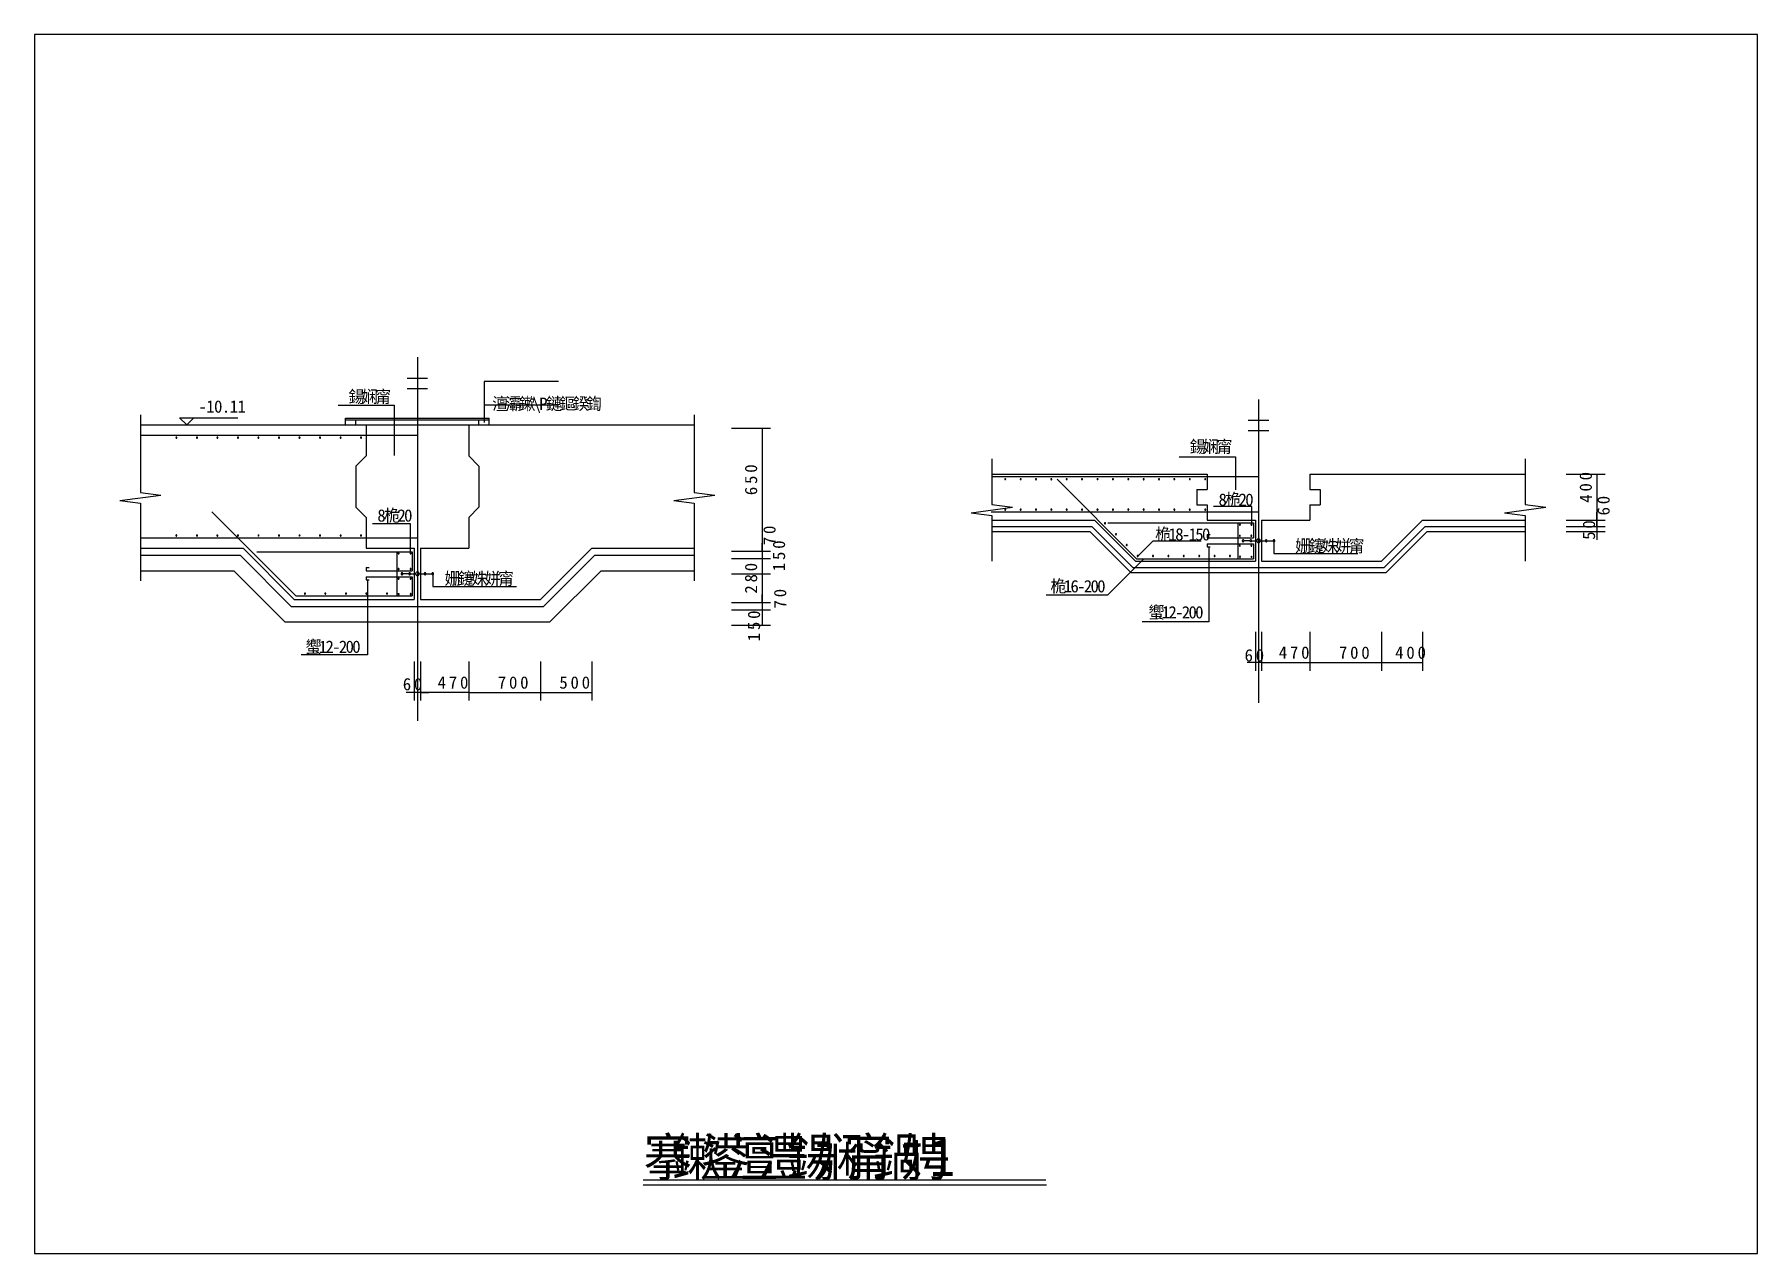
# Model space of a CAD drawing. Header units: metres. Extents: x 0 to 420, y 0 to 297.
import ezdxf

# ---------------------------------------------------------------- set-up
doc = ezdxf.new("R2010")
doc.units = ezdxf.units.M

msp = doc.modelspace()

# ---------------------------------------------------------------- texts
for s, height, p in [('鍚', 3, (76.56, 207.27)), ('娴', 3, (79.82, 207.27)), ('甯', 3, (83.08, 207.27)), ('-', 3, (39.96, 204.86)), ('1', 3, (41.87, 204.86)), ('0', 3, (43.78, 204.86)), ('1', 3, (47.59, 204.86)), ('1', 3, (49.5, 204.86)), ('澶', 3, (111.6, 205.54)), ('灞', 3, (114.86, 205.54)), ('鏉', 3, (118.12, 205.54)), ('\\', 3, (121.38, 205.54)), ('P', 3, (123.01, 205.54)), ('鏈', 3, (124.64, 205.54)), ('鏂', 3, (127.9, 205.54)), ('鍨', 3, (131.16, 205.54)), ('鍧', 3, (134.42, 205.54)), ('.', 3, (45.68, 204.86)), ('鍚', 3, (281.59, 195.08)), ('娴', 3, (284.85, 195.08)), ('甯', 3, (288.11, 195.08)), ('8', 3, (288.61, 182.17)), ('桅', 3, (290.24, 182.17)), ('2', 3, (293.5, 182.17)), ('0', 3, (295.13, 182.17)), ('8', 3, (83.58, 178.31)), ('桅', 3, (85.21, 178.31)), ('2', 3, (88.47, 178.31)), ('0', 3, (90.1, 178.31)), ('桅', 3, (273.17, 173.72)), ('1', 3, (276.43, 173.72)), ('8', 3, (278.06, 173.72)), ('1', 3, (281.32, 173.72)), ('5', 3, (282.95, 173.72)), ('0', 3, (284.58, 173.72)), ('-', 3, (279.69, 173.72)), ('姗', 3, (307.28, 170.9)), ('鑳', 3, (310.54, 170.9)), ('姝', 3, (313.81, 170.9)), ('姘', 3, (317.07, 170.9)), ('甯', 3, (320.33, 170.9)), ('姗', 3, (99.97, 162.95)), ('鑳', 3, (103.23, 162.95)), ('姝', 3, (106.49, 162.95)), ('姘', 3, (109.75, 162.95)), ('甯', 3, (113.01, 162.95)), ('桅', 3, (247.63, 161.08)), ('1', 3, (250.89, 161.08)), ('6', 3, (252.52, 161.08)), ('2', 3, (255.78, 161.08)), ('0', 3, (257.41, 161.08)), ('0', 3, (259.04, 161.08)), ('-', 3, (254.15, 161.08)), ('蠁', 3, (271.51, 154.73)), ('1', 3, (274.77, 154.73)), ('2', 3, (276.4, 154.73)), ('-', 3, (278.03, 154.73)), ('2', 3, (279.66, 154.73)), ('0', 3, (281.29, 154.73)), ('0', 3, (282.92, 154.73)), ('蠁', 3, (66.05, 146.34)), ('1', 3, (69.31, 146.34)), ('2', 3, (70.94, 146.34)), ('-', 3, (72.57, 146.34)), ('2', 3, (74.2, 146.34)), ('0', 3, (75.83, 146.34)), ('0', 3, (77.46, 146.34)), ('6', 3, (294.97, 144.25)), ('0', 3, (297.69, 144.25)), ('4', 3, (303.3, 144.91)), ('7', 3, (306.03, 144.91)), ('0', 3, (308.75, 144.91)), ('7', 3, (317.97, 144.91)), ('0', 3, (320.69, 144.91)), ('0', 3, (323.42, 144.91)), ('4', 3, (331.67, 144.91)), ('0', 3, (334.4, 144.91)), ('0', 3, (337.13, 144.91)), ('6', 3, (89.78, 137.22)), ('0', 3, (92.51, 137.22)), ('4', 3, (98.27, 137.62)), ('7', 3, (101, 137.62)), ('0', 3, (103.73, 137.62)), ('7', 3, (112.94, 137.62)), ('0', 3, (115.67, 137.62)), ('0', 3, (118.39, 137.62)), ('5', 3, (127.93, 137.62)), ('0', 3, (130.66, 137.62)), ('0', 3, (133.39, 137.62)), ('搴', 9.17, (148.46, 18.92)), ('鏉', 9.17, (155.44, 18.92)), ('澶', 9.17, (169.39, 18.92)), ('澧', 9.17, (176.36, 18.92)), ('鍚', 9.17, (183.34, 18.92)), ('娴', 9.17, (190.31, 18.92)), ('甯', 9.17, (197.29, 18.92)), ('鍋', 9.17, (204.26, 18.92)), ('娉', 9.17, (211.23, 18.92)), ('鍙', 9.17, (162.41, 18.92)), ('1', 9.17, (218.21, 18.92))]:
    msp.add_text(s, height=height).set_placement(p)
for s, p in [('0', (176.15, 190.22)), ('5', (176.15, 187.49)), ('0', (379.61, 188.38)), ('6', (176.15, 184.76)), ('0', (379.61, 185.65)), ('4', (379.61, 182.92)), ('0', (383.95, 182.55)), ('6', (383.95, 179.82)), ('0', (180.65, 175.3)), ('0', (380.39, 176.6)), ('7', (180.65, 172.58)), ('0', (182.96, 171.69)), ('5', (380.39, 173.88)), ('0', (176.15, 166.22)), ('5', (182.96, 168.96)), ('1', (182.96, 166.24)), ('8', (176.15, 163.5)), ('2', (176.15, 160.77)), ('0', (183.24, 159.89)), ('0', (176.86, 154.62)), ('7', (183.24, 157.16)), ('5', (176.86, 151.89)), ('1', (176.86, 149.16))]:
    msp.add_text(s, height=3, rotation=90).set_placement(p)

# ---------------------------------------------------------------- linework, layer by layer
for p, q in [((420, 297), (0, 297)), ((0, 297), (0, 0)), ((420, 0), (420, 297)), ((93.34, 218.38), (93.34, 129.79)), ((90.84, 213.27), (95.84, 213.27)), ((90.84, 210.77), (95.84, 210.77)), ((127.76, 212.43), (109.59, 212.43)), ((109.59, 212.43), (109.59, 202.48)), ((74, 206.68), (87.7, 206.68)), ((87.7, 206.68), (87.7, 194.44)), ((127.76, 206.68), (109.59, 206.68)), ((298.36, 208.03), (298.36, 134.13)), ((25.84, 204.36), (25.84, 185.42)), ((25.84, 201.86), (160.84, 201.86)), ((35.33, 203.62), (49.58, 203.62)), ((35.33, 203.62), (37.1, 201.86)), ((38.87, 203.62), (37.1, 201.86)), ((75.84, 203.56), (110.84, 203.56)), ((75.84, 201.86), (75.84, 203.56)), ((75.84, 203.11), (110.84, 203.11)), ((78.34, 201.86), (78.34, 203.11)), ((80.84, 201.86), (80.84, 194.36)), ((105.84, 201.86), (105.84, 194.36)), ((108.34, 201.86), (108.34, 203.11)), ((110.84, 201.86), (110.84, 203.56)), ((160.84, 204.36), (160.84, 185.42)), ((295.86, 203.03), (300.86, 203.03)), ((25.84, 199.36), (93.34, 199.36)), ((169.9, 201.09), (179.4, 201.09)), ((177.4, 201.09), (177.4, 171.09)), ((295.86, 200.53), (300.86, 200.53)), ((80.84, 194.36), (78.34, 191.86)), ((105.84, 194.36), (108.34, 191.86)), ((233.36, 193.65), (233.36, 182.46)), ((279.02, 194.1), (292.73, 194.1)), ((292.73, 194.1), (292.73, 186.09)), ((363.36, 193.65), (363.36, 182.46)), ((78.34, 191.86), (78.34, 181.86)), ((108.34, 191.86), (108.34, 181.86)), ((233.36, 189.9), (285.86, 189.9)), ((233.36, 189.27), (298.36, 189.27)), ((285.86, 189.9), (285.86, 186.15)), ((310.86, 189.9), (363.36, 189.9)), ((310.86, 189.9), (310.86, 186.15)), ((373.36, 189.9), (382.86, 189.9)), ((380.86, 189.9), (380.86, 178.65)), ((25.84, 185.42), (30.84, 184.76)), ((160.84, 185.42), (165.84, 184.76)), ((249.25, 188.65), (268.62, 169.27)), ((283.36, 186.15), (283.36, 182.4)), ((283.36, 186.15), (285.86, 186.15)), ((310.86, 186.15), (313.36, 186.15)), ((313.36, 186.15), (313.36, 182.4)), ((20.84, 183.45), (30.84, 184.76)), ((20.84, 183.45), (25.84, 182.79)), ((25.84, 182.79), (25.84, 163.86)), ((43.21, 180.72), (63.7, 160.23)), ((78.34, 181.86), (80.84, 179.36)), ((108.34, 181.86), (105.84, 179.36)), ((155.84, 183.45), (165.84, 184.76)), ((155.84, 183.45), (160.84, 182.79)), ((160.84, 182.79), (160.84, 163.86)), ((228.36, 180.49), (238.36, 181.81)), ((233.22, 180.67), (298.22, 180.67)), ((233.36, 182.46), (238.36, 181.81)), ((283.36, 182.4), (285.86, 182.4)), ((285.86, 182.4), (285.86, 178.65)), ((296.7, 182.02), (287.41, 182.02)), ((296.7, 177.45), (296.7, 182.02)), ((310.86, 182.4), (310.86, 178.65)), ((310.86, 182.4), (313.36, 182.4)), ((358.36, 180.49), (368.36, 181.81)), ((363.36, 182.46), (368.36, 181.81)), ((380.86, 178.65), (380.86, 180.65)), ((80.84, 179.36), (80.84, 171.86)), ((91.68, 177.74), (82.38, 177.74)), ((91.68, 170.7), (91.68, 177.74)), ((105.84, 179.36), (105.84, 171.86)), ((228.36, 180.49), (233.36, 179.83)), ((233.36, 179.83), (233.36, 168.65)), ((233.36, 178.65), (258.36, 178.65)), ((233.36, 177.15), (257.74, 177.15)), ((257.74, 177.15), (267.74, 167.15)), ((258.36, 178.65), (268.36, 168.65)), ((261.64, 178.02), (297.11, 178.02)), ((285.86, 178.65), (297.61, 178.65)), ((293.36, 178.02), (293.36, 169.27)), ((297.11, 178.02), (297.11, 174.4)), ((297.61, 178.65), (297.61, 168.65)), ((299.11, 178.65), (299.11, 168.65)), ((299.11, 178.65), (310.86, 178.65)), ((338.36, 178.65), (328.36, 168.65)), ((338.99, 177.15), (328.99, 167.15)), ((338.36, 178.65), (363.36, 178.65)), ((338.99, 177.15), (363.36, 177.15)), ((358.36, 180.49), (363.36, 179.83)), ((363.36, 179.83), (363.36, 168.65)), ((373.36, 178.65), (382.86, 178.65)), ((373.36, 178.65), (382.86, 178.65)), ((373.36, 177.15), (382.86, 177.15)), ((373.36, 177.15), (382.86, 177.15)), ((380.86, 177.15), (380.86, 179.15)), ((380.86, 178.65), (380.86, 177.15)), ((380.86, 177.15), (380.86, 175.9)), ((380.86, 177.15), (380.86, 175.15)), ((25.84, 174.36), (93.34, 174.36)), ((177.4, 171.09), (177.4, 173.09)), ((233.36, 175.9), (257.22, 175.9)), ((257.22, 175.9), (267.22, 165.9)), ((269.03, 169.95), (272.67, 173.6)), ((272.67, 173.6), (284.4, 173.6)), ((285.86, 175.15), (285.86, 174.4)), ((285.86, 175.15), (286.61, 175.15)), ((285.86, 174.4), (297.11, 174.4)), ((285.86, 172.9), (297.11, 172.9)), ((285.86, 172.9), (285.86, 172.15)), ((296.27, 173.65), (294.83, 173.65)), ((296.71, 173.65), (297.93, 173.65)), ((297.11, 172.9), (297.11, 169.27)), ((298.8, 173.65), (300.02, 173.65)), ((300.46, 173.65), (301.89, 173.65)), ((302.11, 173.43), (302.11, 170.52)), ((339.5, 175.9), (329.5, 165.9)), ((339.5, 175.9), (363.36, 175.9)), ((373.36, 175.9), (382.86, 175.9)), ((380.86, 175.9), (380.86, 173.9)), ((25.84, 171.86), (50.84, 171.86)), ((25.84, 170.11), (50.11, 170.11)), ((50.11, 170.11), (62.61, 157.61)), ((50.84, 171.86), (63.34, 159.36)), ((54.19, 170.98), (92.09, 170.98)), ((80.84, 171.86), (92.59, 171.86)), ((88.34, 170.98), (88.34, 160.23)), ((92.09, 170.98), (92.09, 166.36)), ((92.59, 171.86), (92.59, 159.36)), ((94.09, 171.86), (94.09, 159.36)), ((94.09, 171.86), (105.84, 171.86)), ((123.34, 159.36), (135.84, 171.86)), ((124.06, 157.61), (136.56, 170.11)), ((135.84, 171.86), (160.84, 171.86)), ((136.56, 170.11), (160.84, 170.11)), ((169.9, 171.09), (179.4, 171.09)), ((169.9, 171.09), (179.4, 171.09)), ((169.9, 169.34), (179.4, 169.34)), ((169.9, 169.34), (179.4, 169.34)), ((177.4, 171.09), (177.4, 169.34)), ((177.4, 169.34), (177.4, 167.34)), ((177.4, 169.34), (177.4, 165.59)), ((270.39, 169.27), (261.55, 160.43)), ((268.36, 168.65), (297.61, 168.65)), ((268.62, 169.27), (297.11, 169.27)), ((285.86, 172.15), (286.61, 172.15)), ((286.24, 172.15), (286.24, 153.9)), ((299.11, 168.65), (328.36, 168.65)), ((302.11, 170.52), (322.55, 170.52)), ((25.84, 166.36), (48.56, 166.36)), ((48.56, 166.36), (61.06, 153.86)), ((80.84, 167.11), (81.59, 167.11)), ((80.84, 167.11), (80.84, 166.36)), ((80.84, 166.36), (92.09, 166.36)), ((80.84, 164.86), (92.09, 164.86)), ((80.84, 164.86), (80.84, 164.11)), ((80.84, 164.11), (81.59, 164.11)), ((81.21, 164.11), (81.21, 145.85)), ((91.24, 165.61), (89.81, 165.61)), ((91.68, 165.61), (92.9, 165.61)), ((92.09, 164.86), (92.09, 160.23)), ((93.77, 165.61), (94.99, 165.61)), ((95.43, 165.61), (96.87, 165.61)), ((97.09, 165.39), (97.09, 162.47)), ((125.62, 153.86), (138.12, 166.36)), ((138.12, 166.36), (160.84, 166.36)), ((169.9, 165.59), (179.4, 165.59)), ((169.9, 165.59), (179.4, 165.59)), ((177.4, 165.59), (177.4, 158.59)), ((177.4, 165.59), (177.4, 158.59)), ((267.22, 165.9), (329.5, 165.9)), ((267.74, 167.15), (328.99, 167.15)), ((63.7, 160.23), (92.09, 160.23)), ((97.09, 162.47), (117.51, 162.47)), ((177.4, 158.59), (177.4, 160.59)), ((261.55, 160.43), (246.6, 160.43)), ((62.61, 157.61), (124.06, 157.61)), ((63.34, 159.36), (92.59, 159.36)), ((94.09, 159.36), (123.34, 159.36)), ((169.9, 158.59), (179.4, 158.59)), ((169.9, 158.59), (179.4, 158.59)), ((169.9, 156.84), (179.4, 156.84)), ((169.9, 156.84), (179.4, 156.84)), ((177.4, 158.59), (177.4, 156.84)), ((177.4, 158.59), (177.4, 156.84)), ((177.4, 158.59), (177.4, 156.84)), ((177.4, 156.84), (177.4, 153.09)), ((177.4, 156.84), (177.4, 154.14)), ((177.4, 156.84), (177.4, 154.84)), ((177.4, 156.84), (177.4, 153.09)), ((61.06, 153.86), (125.62, 153.86)), ((169.9, 153.09), (179.4, 153.09)), ((286.24, 153.9), (270.03, 153.9)), ((297.61, 151.5), (297.61, 142)), ((299.11, 151.5), (299.11, 142)), ((299.11, 151.5), (299.11, 142)), ((310.86, 151.5), (310.86, 142)), ((310.86, 151.5), (310.86, 142)), ((328.36, 151.5), (328.36, 142)), ((328.36, 151.5), (328.36, 142)), ((338.36, 151.5), (338.36, 142)), ((81.21, 145.85), (65, 145.85)), ((92.59, 144.21), (92.59, 134.71)), ((94.09, 144.21), (94.09, 134.71)), ((94.09, 144.21), (94.09, 134.71)), ((105.84, 144.21), (105.84, 134.71)), ((105.84, 144.21), (105.84, 134.71)), ((123.34, 144.21), (123.34, 134.71)), ((123.34, 144.21), (123.34, 134.71)), ((135.84, 144.21), (135.84, 134.71)), ((297.61, 144), (295.61, 144)), ((299.11, 144), (297.61, 144)), ((299.11, 144), (310.86, 144)), ((299.11, 144), (301.11, 144)), ((310.86, 144), (328.36, 144)), ((328.36, 144), (338.36, 144)), ((92.59, 136.71), (90.59, 136.71)), ((94.09, 136.71), (92.59, 136.71)), ((94.09, 136.71), (96.09, 136.71)), ((105.84, 136.71), (94.09, 136.71)), ((105.84, 136.71), (123.34, 136.71)), ((123.34, 136.71), (135.84, 136.71)), ((148.35, 17.97), (246.53, 17.97)), ((148.35, 16.76), (246.65, 16.76)), ((0, 0), (420, 0))]:
    msp.add_line(p, q)
for points in [[(34.73, 198.78), (34.73, 198.79), (34.73, 198.8), (34.73, 198.81), (34.72, 198.83), (34.72, 198.84), (34.71, 198.85), (34.7, 198.86), (34.7, 198.87), (34.69, 198.87), (34.68, 198.88), (34.67, 198.89), (34.66, 198.89), (34.64, 198.9), (34.63, 198.9), (34.62, 198.9), (34.61, 198.9), (34.6, 198.9), (34.58, 198.9), (34.57, 198.9), (34.56, 198.89), (34.55, 198.89), (34.54, 198.88), (34.53, 198.87), (34.52, 198.87), (34.51, 198.86), (34.5, 198.85), (34.5, 198.84), (34.49, 198.83), (34.49, 198.81), (34.48, 198.8), (34.48, 198.79), (34.48, 198.78), (34.48, 198.78)], [(34.48, 198.78), (34.48, 198.77), (34.48, 198.75), (34.49, 198.74), (34.49, 198.73), (34.5, 198.72), (34.5, 198.71), (34.51, 198.7), (34.52, 198.69), (34.53, 198.68), (34.54, 198.67), (34.55, 198.67), (34.56, 198.66), (34.57, 198.66), (34.58, 198.66), (34.6, 198.65), (34.61, 198.65), (34.62, 198.65), (34.63, 198.66), (34.64, 198.66), (34.66, 198.66), (34.67, 198.67), (34.68, 198.67), (34.69, 198.68), (34.7, 198.69), (34.7, 198.7), (34.71, 198.71), (34.72, 198.72), (34.72, 198.73), (34.73, 198.74), (34.73, 198.75), (34.73, 198.77), (34.73, 198.78), (34.73, 198.78)], [(39.73, 198.78), (39.73, 198.79), (39.73, 198.8), (39.73, 198.81), (39.72, 198.83), (39.72, 198.84), (39.71, 198.85), (39.7, 198.86), (39.7, 198.87), (39.69, 198.87), (39.68, 198.88), (39.67, 198.89), (39.66, 198.89), (39.64, 198.9), (39.63, 198.9), (39.62, 198.9), (39.61, 198.9), (39.6, 198.9), (39.58, 198.9), (39.57, 198.9), (39.56, 198.89), (39.55, 198.89), (39.54, 198.88), (39.53, 198.87), (39.52, 198.87), (39.51, 198.86), (39.5, 198.85), (39.5, 198.84), (39.49, 198.83), (39.49, 198.81), (39.48, 198.8), (39.48, 198.79), (39.48, 198.78), (39.48, 198.78)], [(39.48, 198.78), (39.48, 198.77), (39.48, 198.75), (39.49, 198.74), (39.49, 198.73), (39.5, 198.72), (39.5, 198.71), (39.51, 198.7), (39.52, 198.69), (39.53, 198.68), (39.54, 198.67), (39.55, 198.67), (39.56, 198.66), (39.57, 198.66), (39.58, 198.66), (39.6, 198.65), (39.61, 198.65), (39.62, 198.65), (39.63, 198.66), (39.64, 198.66), (39.66, 198.66), (39.67, 198.67), (39.68, 198.67), (39.69, 198.68), (39.7, 198.69), (39.7, 198.7), (39.71, 198.71), (39.72, 198.72), (39.72, 198.73), (39.73, 198.74), (39.73, 198.75), (39.73, 198.77), (39.73, 198.78), (39.73, 198.78)], [(44.73, 198.78), (44.73, 198.79), (44.73, 198.8), (44.73, 198.81), (44.72, 198.83), (44.72, 198.84), (44.71, 198.85), (44.7, 198.86), (44.7, 198.87), (44.69, 198.87), (44.68, 198.88), (44.67, 198.89), (44.66, 198.89), (44.64, 198.9), (44.63, 198.9), (44.62, 198.9), (44.61, 198.9), (44.6, 198.9), (44.58, 198.9), (44.57, 198.9), (44.56, 198.89), (44.55, 198.89), (44.54, 198.88), (44.53, 198.87), (44.52, 198.87), (44.51, 198.86), (44.5, 198.85), (44.5, 198.84), (44.49, 198.83), (44.49, 198.81), (44.48, 198.8), (44.48, 198.79), (44.48, 198.78), (44.48, 198.78)], [(44.48, 198.78), (44.48, 198.77), (44.48, 198.75), (44.49, 198.74), (44.49, 198.73), (44.5, 198.72), (44.5, 198.71), (44.51, 198.7), (44.52, 198.69), (44.53, 198.68), (44.54, 198.67), (44.55, 198.67), (44.56, 198.66), (44.57, 198.66), (44.58, 198.66), (44.6, 198.65), (44.61, 198.65), (44.62, 198.65), (44.63, 198.66), (44.64, 198.66), (44.66, 198.66), (44.67, 198.67), (44.68, 198.67), (44.69, 198.68), (44.7, 198.69), (44.7, 198.7), (44.71, 198.71), (44.72, 198.72), (44.72, 198.73), (44.73, 198.74), (44.73, 198.75), (44.73, 198.77), (44.73, 198.78), (44.73, 198.78)], [(49.73, 198.78), (49.73, 198.79), (49.73, 198.8), (49.73, 198.81), (49.72, 198.83), (49.72, 198.84), (49.71, 198.85), (49.7, 198.86), (49.7, 198.87), (49.69, 198.87), (49.68, 198.88), (49.67, 198.89), (49.66, 198.89), (49.64, 198.9), (49.63, 198.9), (49.62, 198.9), (49.61, 198.9), (49.6, 198.9), (49.58, 198.9), (49.57, 198.9), (49.56, 198.89), (49.55, 198.89), (49.54, 198.88), (49.53, 198.87), (49.52, 198.87), (49.51, 198.86), (49.5, 198.85), (49.5, 198.84), (49.49, 198.83), (49.49, 198.81), (49.48, 198.8), (49.48, 198.79), (49.48, 198.78), (49.48, 198.78)], [(49.48, 198.78), (49.48, 198.77), (49.48, 198.75), (49.49, 198.74), (49.49, 198.73), (49.5, 198.72), (49.5, 198.71), (49.51, 198.7), (49.52, 198.69), (49.53, 198.68), (49.54, 198.67), (49.55, 198.67), (49.56, 198.66), (49.57, 198.66), (49.58, 198.66), (49.6, 198.65), (49.61, 198.65), (49.62, 198.65), (49.63, 198.66), (49.64, 198.66), (49.66, 198.66), (49.67, 198.67), (49.68, 198.67), (49.69, 198.68), (49.7, 198.69), (49.7, 198.7), (49.71, 198.71), (49.72, 198.72), (49.72, 198.73), (49.73, 198.74), (49.73, 198.75), (49.73, 198.77), (49.73, 198.78), (49.73, 198.78)], [(54.73, 198.78), (54.73, 198.79), (54.73, 198.8), (54.73, 198.81), (54.72, 198.83), (54.72, 198.84), (54.71, 198.85), (54.7, 198.86), (54.7, 198.87), (54.69, 198.87), (54.68, 198.88), (54.67, 198.89), (54.66, 198.89), (54.64, 198.9), (54.63, 198.9), (54.62, 198.9), (54.61, 198.9), (54.6, 198.9), (54.58, 198.9), (54.57, 198.9), (54.56, 198.89), (54.55, 198.89), (54.54, 198.88), (54.53, 198.87), (54.52, 198.87), (54.51, 198.86), (54.5, 198.85), (54.5, 198.84), (54.49, 198.83), (54.49, 198.81), (54.48, 198.8), (54.48, 198.79), (54.48, 198.78), (54.48, 198.78)], [(54.48, 198.78), (54.48, 198.77), (54.48, 198.75), (54.49, 198.74), (54.49, 198.73), (54.5, 198.72), (54.5, 198.71), (54.51, 198.7), (54.52, 198.69), (54.53, 198.68), (54.54, 198.67), (54.55, 198.67), (54.56, 198.66), (54.57, 198.66), (54.58, 198.66), (54.6, 198.65), (54.61, 198.65), (54.62, 198.65), (54.63, 198.66), (54.64, 198.66), (54.66, 198.66), (54.67, 198.67), (54.68, 198.67), (54.69, 198.68), (54.7, 198.69), (54.7, 198.7), (54.71, 198.71), (54.72, 198.72), (54.72, 198.73), (54.73, 198.74), (54.73, 198.75), (54.73, 198.77), (54.73, 198.78), (54.73, 198.78)], [(59.73, 198.78), (59.73, 198.79), (59.73, 198.8), (59.73, 198.81), (59.72, 198.83), (59.72, 198.84), (59.71, 198.85), (59.7, 198.86), (59.7, 198.87), (59.69, 198.87), (59.68, 198.88), (59.67, 198.89), (59.66, 198.89), (59.64, 198.9), (59.63, 198.9), (59.62, 198.9), (59.61, 198.9), (59.6, 198.9), (59.58, 198.9), (59.57, 198.9), (59.56, 198.89), (59.55, 198.89), (59.54, 198.88), (59.53, 198.87), (59.52, 198.87), (59.51, 198.86), (59.5, 198.85), (59.5, 198.84), (59.49, 198.83), (59.49, 198.81), (59.48, 198.8), (59.48, 198.79), (59.48, 198.78), (59.48, 198.78)], [(59.48, 198.78), (59.48, 198.77), (59.48, 198.75), (59.49, 198.74), (59.49, 198.73), (59.5, 198.72), (59.5, 198.71), (59.51, 198.7), (59.52, 198.69), (59.53, 198.68), (59.54, 198.67), (59.55, 198.67), (59.56, 198.66), (59.57, 198.66), (59.58, 198.66), (59.6, 198.65), (59.61, 198.65), (59.62, 198.65), (59.63, 198.66), (59.64, 198.66), (59.66, 198.66), (59.67, 198.67), (59.68, 198.67), (59.69, 198.68), (59.7, 198.69), (59.7, 198.7), (59.71, 198.71), (59.72, 198.72), (59.72, 198.73), (59.73, 198.74), (59.73, 198.75), (59.73, 198.77), (59.73, 198.78), (59.73, 198.78)], [(64.73, 198.78), (64.73, 198.79), (64.73, 198.8), (64.73, 198.81), (64.72, 198.83), (64.72, 198.84), (64.71, 198.85), (64.7, 198.86), (64.7, 198.87), (64.69, 198.87), (64.68, 198.88), (64.67, 198.89), (64.66, 198.89), (64.64, 198.9), (64.63, 198.9), (64.62, 198.9), (64.61, 198.9), (64.6, 198.9), (64.58, 198.9), (64.57, 198.9), (64.56, 198.89), (64.55, 198.89), (64.54, 198.88), (64.53, 198.87), (64.52, 198.87), (64.51, 198.86), (64.5, 198.85), (64.5, 198.84), (64.49, 198.83), (64.49, 198.81), (64.48, 198.8), (64.48, 198.79), (64.48, 198.78), (64.48, 198.78)], [(64.48, 198.78), (64.48, 198.77), (64.48, 198.75), (64.49, 198.74), (64.49, 198.73), (64.5, 198.72), (64.5, 198.71), (64.51, 198.7), (64.52, 198.69), (64.53, 198.68), (64.54, 198.67), (64.55, 198.67), (64.56, 198.66), (64.57, 198.66), (64.58, 198.66), (64.6, 198.65), (64.61, 198.65), (64.62, 198.65), (64.63, 198.66), (64.64, 198.66), (64.66, 198.66), (64.67, 198.67), (64.68, 198.67), (64.69, 198.68), (64.7, 198.69), (64.7, 198.7), (64.71, 198.71), (64.72, 198.72), (64.72, 198.73), (64.73, 198.74), (64.73, 198.75), (64.73, 198.77), (64.73, 198.78), (64.73, 198.78)], [(69.73, 198.78), (69.73, 198.79), (69.73, 198.8), (69.73, 198.81), (69.72, 198.83), (69.72, 198.84), (69.71, 198.85), (69.7, 198.86), (69.7, 198.87), (69.69, 198.87), (69.68, 198.88), (69.67, 198.89), (69.66, 198.89), (69.64, 198.9), (69.63, 198.9), (69.62, 198.9), (69.61, 198.9), (69.6, 198.9), (69.58, 198.9), (69.57, 198.9), (69.56, 198.89), (69.55, 198.89), (69.54, 198.88), (69.53, 198.87), (69.52, 198.87), (69.51, 198.86), (69.5, 198.85), (69.5, 198.84), (69.49, 198.83), (69.49, 198.81), (69.48, 198.8), (69.48, 198.79), (69.48, 198.78), (69.48, 198.78)], [(69.48, 198.78), (69.48, 198.77), (69.48, 198.75), (69.49, 198.74), (69.49, 198.73), (69.5, 198.72), (69.5, 198.71), (69.51, 198.7), (69.52, 198.69), (69.53, 198.68), (69.54, 198.67), (69.55, 198.67), (69.56, 198.66), (69.57, 198.66), (69.58, 198.66), (69.6, 198.65), (69.61, 198.65), (69.62, 198.65), (69.63, 198.66), (69.64, 198.66), (69.66, 198.66), (69.67, 198.67), (69.68, 198.67), (69.69, 198.68), (69.7, 198.69), (69.7, 198.7), (69.71, 198.71), (69.72, 198.72), (69.72, 198.73), (69.73, 198.74), (69.73, 198.75), (69.73, 198.77), (69.73, 198.78), (69.73, 198.78)], [(74.73, 198.78), (74.73, 198.79), (74.73, 198.8), (74.73, 198.81), (74.72, 198.83), (74.72, 198.84), (74.71, 198.85), (74.7, 198.86), (74.7, 198.87), (74.69, 198.87), (74.68, 198.88), (74.67, 198.89), (74.66, 198.89), (74.64, 198.9), (74.63, 198.9), (74.62, 198.9), (74.61, 198.9), (74.6, 198.9), (74.58, 198.9), (74.57, 198.9), (74.56, 198.89), (74.55, 198.89), (74.54, 198.88), (74.53, 198.87), (74.52, 198.87), (74.51, 198.86), (74.5, 198.85), (74.5, 198.84), (74.49, 198.83), (74.49, 198.81), (74.48, 198.8), (74.48, 198.79), (74.48, 198.78), (74.48, 198.78)], [(74.48, 198.78), (74.48, 198.77), (74.48, 198.75), (74.49, 198.74), (74.49, 198.73), (74.5, 198.72), (74.5, 198.71), (74.51, 198.7), (74.52, 198.69), (74.53, 198.68), (74.54, 198.67), (74.55, 198.67), (74.56, 198.66), (74.57, 198.66), (74.58, 198.66), (74.6, 198.65), (74.61, 198.65), (74.62, 198.65), (74.63, 198.66), (74.64, 198.66), (74.66, 198.66), (74.67, 198.67), (74.68, 198.67), (74.69, 198.68), (74.7, 198.69), (74.7, 198.7), (74.71, 198.71), (74.72, 198.72), (74.72, 198.73), (74.73, 198.74), (74.73, 198.75), (74.73, 198.77), (74.73, 198.78), (74.73, 198.78)], [(79.73, 198.78), (79.73, 198.79), (79.73, 198.8), (79.73, 198.81), (79.72, 198.83), (79.72, 198.84), (79.71, 198.85), (79.7, 198.86), (79.7, 198.87), (79.69, 198.87), (79.68, 198.88), (79.67, 198.89), (79.66, 198.89), (79.64, 198.9), (79.63, 198.9), (79.62, 198.9), (79.61, 198.9), (79.6, 198.9), (79.58, 198.9), (79.57, 198.9), (79.56, 198.89), (79.55, 198.89), (79.54, 198.88), (79.53, 198.87), (79.52, 198.87), (79.51, 198.86), (79.5, 198.85), (79.5, 198.84), (79.49, 198.83), (79.49, 198.81), (79.48, 198.8), (79.48, 198.79), (79.48, 198.78), (79.48, 198.78)], [(79.48, 198.78), (79.48, 198.77), (79.48, 198.75), (79.49, 198.74), (79.49, 198.73), (79.5, 198.72), (79.5, 198.71), (79.51, 198.7), (79.52, 198.69), (79.53, 198.68), (79.54, 198.67), (79.55, 198.67), (79.56, 198.66), (79.57, 198.66), (79.58, 198.66), (79.6, 198.65), (79.61, 198.65), (79.62, 198.65), (79.63, 198.66), (79.64, 198.66), (79.66, 198.66), (79.67, 198.67), (79.68, 198.67), (79.69, 198.68), (79.7, 198.69), (79.7, 198.7), (79.71, 198.71), (79.72, 198.72), (79.72, 198.73), (79.73, 198.74), (79.73, 198.75), (79.73, 198.77), (79.73, 198.78), (79.73, 198.78)], [(236.74, 188.66), (236.74, 188.67), (236.74, 188.68), (236.74, 188.69), (236.73, 188.71), (236.73, 188.72), (236.72, 188.73), (236.71, 188.74), (236.7, 188.75), (236.7, 188.75), (236.69, 188.76), (236.68, 188.77), (236.66, 188.77), (236.65, 188.78), (236.64, 188.78), (236.63, 188.78), (236.62, 188.78), (236.6, 188.78), (236.59, 188.78), (236.58, 188.78), (236.57, 188.77), (236.56, 188.77), (236.55, 188.76), (236.54, 188.75), (236.53, 188.75), (236.52, 188.74), (236.51, 188.73), (236.51, 188.72), (236.5, 188.71), (236.5, 188.69), (236.49, 188.68), (236.49, 188.67), (236.49, 188.66), (236.49, 188.66)], [(236.49, 188.66), (236.49, 188.65), (236.49, 188.63), (236.5, 188.62), (236.5, 188.61), (236.51, 188.6), (236.51, 188.59), (236.52, 188.58), (236.53, 188.57), (236.54, 188.56), (236.55, 188.55), (236.56, 188.55), (236.57, 188.54), (236.58, 188.54), (236.59, 188.54), (236.6, 188.53), (236.62, 188.53), (236.63, 188.53), (236.64, 188.54), (236.65, 188.54), (236.66, 188.54), (236.68, 188.55), (236.69, 188.55), (236.7, 188.56), (236.7, 188.57), (236.71, 188.58), (236.72, 188.59), (236.73, 188.6), (236.73, 188.61), (236.74, 188.62), (236.74, 188.63), (236.74, 188.65), (236.74, 188.66), (236.74, 188.66)], [(240.49, 188.66), (240.49, 188.67), (240.49, 188.68), (240.49, 188.69), (240.48, 188.71), (240.48, 188.72), (240.47, 188.73), (240.46, 188.74), (240.45, 188.75), (240.45, 188.75), (240.44, 188.76), (240.43, 188.77), (240.41, 188.77), (240.4, 188.78), (240.39, 188.78), (240.38, 188.78), (240.37, 188.78), (240.35, 188.78), (240.34, 188.78), (240.33, 188.78), (240.32, 188.77), (240.31, 188.77), (240.3, 188.76), (240.29, 188.75), (240.28, 188.75), (240.27, 188.74), (240.26, 188.73), (240.26, 188.72), (240.25, 188.71), (240.25, 188.69), (240.24, 188.68), (240.24, 188.67), (240.24, 188.66), (240.24, 188.66)], [(240.24, 188.66), (240.24, 188.65), (240.24, 188.63), (240.25, 188.62), (240.25, 188.61), (240.26, 188.6), (240.26, 188.59), (240.27, 188.58), (240.28, 188.57), (240.29, 188.56), (240.3, 188.55), (240.31, 188.55), (240.32, 188.54), (240.33, 188.54), (240.34, 188.54), (240.35, 188.53), (240.37, 188.53), (240.38, 188.53), (240.39, 188.54), (240.4, 188.54), (240.41, 188.54), (240.43, 188.55), (240.44, 188.55), (240.45, 188.56), (240.45, 188.57), (240.46, 188.58), (240.47, 188.59), (240.48, 188.6), (240.48, 188.61), (240.49, 188.62), (240.49, 188.63), (240.49, 188.65), (240.49, 188.66), (240.49, 188.66)], [(244.24, 188.66), (244.24, 188.67), (244.24, 188.68), (244.24, 188.69), (244.23, 188.71), (244.23, 188.72), (244.22, 188.73), (244.21, 188.74), (244.2, 188.75), (244.2, 188.75), (244.19, 188.76), (244.18, 188.77), (244.16, 188.77), (244.15, 188.78), (244.14, 188.78), (244.13, 188.78), (244.12, 188.78), (244.1, 188.78), (244.09, 188.78), (244.08, 188.78), (244.07, 188.77), (244.06, 188.77), (244.05, 188.76), (244.04, 188.75), (244.03, 188.75), (244.02, 188.74), (244.01, 188.73), (244.01, 188.72), (244, 188.71), (244, 188.69), (243.99, 188.68), (243.99, 188.67), (243.99, 188.66), (243.99, 188.66)], [(243.99, 188.66), (243.99, 188.65), (243.99, 188.63), (244, 188.62), (244, 188.61), (244.01, 188.6), (244.01, 188.59), (244.02, 188.58), (244.03, 188.57), (244.04, 188.56), (244.05, 188.55), (244.06, 188.55), (244.07, 188.54), (244.08, 188.54), (244.09, 188.54), (244.1, 188.53), (244.12, 188.53), (244.13, 188.53), (244.14, 188.54), (244.15, 188.54), (244.16, 188.54), (244.18, 188.55), (244.19, 188.55), (244.2, 188.56), (244.2, 188.57), (244.21, 188.58), (244.22, 188.59), (244.23, 188.6), (244.23, 188.61), (244.24, 188.62), (244.24, 188.63), (244.24, 188.65), (244.24, 188.66), (244.24, 188.66)], [(247.99, 188.66), (247.99, 188.67), (247.99, 188.68), (247.99, 188.69), (247.98, 188.71), (247.98, 188.72), (247.97, 188.73), (247.96, 188.74), (247.95, 188.75), (247.95, 188.75), (247.94, 188.76), (247.93, 188.77), (247.91, 188.77), (247.9, 188.78), (247.89, 188.78), (247.88, 188.78), (247.87, 188.78), (247.85, 188.78), (247.84, 188.78), (247.83, 188.78), (247.82, 188.77), (247.81, 188.77), (247.8, 188.76), (247.79, 188.75), (247.78, 188.75), (247.77, 188.74), (247.76, 188.73), (247.76, 188.72), (247.75, 188.71), (247.75, 188.69), (247.74, 188.68), (247.74, 188.67), (247.74, 188.66), (247.74, 188.66)], [(247.74, 188.66), (247.74, 188.65), (247.74, 188.63), (247.75, 188.62), (247.75, 188.61), (247.76, 188.6), (247.76, 188.59), (247.77, 188.58), (247.78, 188.57), (247.79, 188.56), (247.8, 188.55), (247.81, 188.55), (247.82, 188.54), (247.83, 188.54), (247.84, 188.54), (247.85, 188.53), (247.87, 188.53), (247.88, 188.53), (247.89, 188.54), (247.9, 188.54), (247.91, 188.54), (247.93, 188.55), (247.94, 188.55), (247.95, 188.56), (247.95, 188.57), (247.96, 188.58), (247.97, 188.59), (247.98, 188.6), (247.98, 188.61), (247.99, 188.62), (247.99, 188.63), (247.99, 188.65), (247.99, 188.66), (247.99, 188.66)], [(251.74, 188.66), (251.74, 188.67), (251.74, 188.68), (251.74, 188.69), (251.73, 188.71), (251.73, 188.72), (251.72, 188.73), (251.71, 188.74), (251.7, 188.75), (251.7, 188.75), (251.69, 188.76), (251.68, 188.77), (251.66, 188.77), (251.65, 188.78), (251.64, 188.78), (251.63, 188.78), (251.62, 188.78), (251.6, 188.78), (251.59, 188.78), (251.58, 188.78), (251.57, 188.77), (251.56, 188.77), (251.55, 188.76), (251.54, 188.75), (251.53, 188.75), (251.52, 188.74), (251.51, 188.73), (251.51, 188.72), (251.5, 188.71), (251.5, 188.69), (251.49, 188.68), (251.49, 188.67), (251.49, 188.66), (251.49, 188.66)], [(251.49, 188.66), (251.49, 188.65), (251.49, 188.63), (251.5, 188.62), (251.5, 188.61), (251.51, 188.6), (251.51, 188.59), (251.52, 188.58), (251.53, 188.57), (251.54, 188.56), (251.55, 188.55), (251.56, 188.55), (251.57, 188.54), (251.58, 188.54), (251.59, 188.54), (251.6, 188.53), (251.62, 188.53), (251.63, 188.53), (251.64, 188.54), (251.65, 188.54), (251.66, 188.54), (251.68, 188.55), (251.69, 188.55), (251.7, 188.56), (251.7, 188.57), (251.71, 188.58), (251.72, 188.59), (251.73, 188.6), (251.73, 188.61), (251.74, 188.62), (251.74, 188.63), (251.74, 188.65), (251.74, 188.66), (251.74, 188.66)], [(255.49, 188.66), (255.49, 188.67), (255.49, 188.68), (255.49, 188.69), (255.48, 188.71), (255.48, 188.72), (255.47, 188.73), (255.46, 188.74), (255.45, 188.75), (255.45, 188.75), (255.44, 188.76), (255.43, 188.77), (255.41, 188.77), (255.4, 188.78), (255.39, 188.78), (255.38, 188.78), (255.37, 188.78), (255.35, 188.78), (255.34, 188.78), (255.33, 188.78), (255.32, 188.77), (255.31, 188.77), (255.3, 188.76), (255.29, 188.75), (255.28, 188.75), (255.27, 188.74), (255.26, 188.73), (255.26, 188.72), (255.25, 188.71), (255.25, 188.69), (255.24, 188.68), (255.24, 188.67), (255.24, 188.66), (255.24, 188.66)], [(255.24, 188.66), (255.24, 188.65), (255.24, 188.63), (255.25, 188.62), (255.25, 188.61), (255.26, 188.6), (255.26, 188.59), (255.27, 188.58), (255.28, 188.57), (255.29, 188.56), (255.3, 188.55), (255.31, 188.55), (255.32, 188.54), (255.33, 188.54), (255.34, 188.54), (255.35, 188.53), (255.37, 188.53), (255.38, 188.53), (255.39, 188.54), (255.4, 188.54), (255.41, 188.54), (255.43, 188.55), (255.44, 188.55), (255.45, 188.56), (255.45, 188.57), (255.46, 188.58), (255.47, 188.59), (255.48, 188.6), (255.48, 188.61), (255.49, 188.62), (255.49, 188.63), (255.49, 188.65), (255.49, 188.66), (255.49, 188.66)], [(259.24, 188.66), (259.24, 188.67), (259.24, 188.68), (259.24, 188.69), (259.23, 188.71), (259.23, 188.72), (259.22, 188.73), (259.21, 188.74), (259.2, 188.75), (259.2, 188.75), (259.19, 188.76), (259.18, 188.77), (259.16, 188.77), (259.15, 188.78), (259.14, 188.78), (259.13, 188.78), (259.12, 188.78), (259.1, 188.78), (259.09, 188.78), (259.08, 188.78), (259.07, 188.77), (259.06, 188.77), (259.05, 188.76), (259.04, 188.75), (259.03, 188.75), (259.02, 188.74), (259.01, 188.73), (259.01, 188.72), (259, 188.71), (259, 188.69), (258.99, 188.68), (258.99, 188.67), (258.99, 188.66), (258.99, 188.66)], [(258.99, 188.66), (258.99, 188.65), (258.99, 188.63), (259, 188.62), (259, 188.61), (259.01, 188.6), (259.01, 188.59), (259.02, 188.58), (259.03, 188.57), (259.04, 188.56), (259.05, 188.55), (259.06, 188.55), (259.07, 188.54), (259.08, 188.54), (259.09, 188.54), (259.1, 188.53), (259.12, 188.53), (259.13, 188.53), (259.14, 188.54), (259.15, 188.54), (259.16, 188.54), (259.18, 188.55), (259.19, 188.55), (259.2, 188.56), (259.2, 188.57), (259.21, 188.58), (259.22, 188.59), (259.23, 188.6), (259.23, 188.61), (259.24, 188.62), (259.24, 188.63), (259.24, 188.65), (259.24, 188.66), (259.24, 188.66)], [(262.99, 188.66), (262.99, 188.67), (262.99, 188.68), (262.99, 188.69), (262.98, 188.71), (262.98, 188.72), (262.97, 188.73), (262.96, 188.74), (262.95, 188.75), (262.95, 188.75), (262.94, 188.76), (262.93, 188.77), (262.91, 188.77), (262.9, 188.78), (262.89, 188.78), (262.88, 188.78), (262.87, 188.78), (262.85, 188.78), (262.84, 188.78), (262.83, 188.78), (262.82, 188.77), (262.81, 188.77), (262.8, 188.76), (262.79, 188.75), (262.78, 188.75), (262.77, 188.74), (262.76, 188.73), (262.76, 188.72), (262.75, 188.71), (262.75, 188.69), (262.74, 188.68), (262.74, 188.67), (262.74, 188.66), (262.74, 188.66)], [(262.74, 188.66), (262.74, 188.65), (262.74, 188.63), (262.75, 188.62), (262.75, 188.61), (262.76, 188.6), (262.76, 188.59), (262.77, 188.58), (262.78, 188.57), (262.79, 188.56), (262.8, 188.55), (262.81, 188.55), (262.82, 188.54), (262.83, 188.54), (262.84, 188.54), (262.85, 188.53), (262.87, 188.53), (262.88, 188.53), (262.89, 188.54), (262.9, 188.54), (262.91, 188.54), (262.93, 188.55), (262.94, 188.55), (262.95, 188.56), (262.95, 188.57), (262.96, 188.58), (262.97, 188.59), (262.98, 188.6), (262.98, 188.61), (262.99, 188.62), (262.99, 188.63), (262.99, 188.65), (262.99, 188.66), (262.99, 188.66)], [(266.74, 188.66), (266.74, 188.67), (266.74, 188.68), (266.74, 188.69), (266.73, 188.71), (266.73, 188.72), (266.72, 188.73), (266.71, 188.74), (266.7, 188.75), (266.7, 188.75), (266.69, 188.76), (266.68, 188.77), (266.66, 188.77), (266.65, 188.78), (266.64, 188.78), (266.63, 188.78), (266.62, 188.78), (266.6, 188.78), (266.59, 188.78), (266.58, 188.78), (266.57, 188.77), (266.56, 188.77), (266.55, 188.76), (266.54, 188.75), (266.53, 188.75), (266.52, 188.74), (266.51, 188.73), (266.51, 188.72), (266.5, 188.71), (266.5, 188.69), (266.49, 188.68), (266.49, 188.67), (266.49, 188.66), (266.49, 188.66)], [(266.49, 188.66), (266.49, 188.65), (266.49, 188.63), (266.5, 188.62), (266.5, 188.61), (266.51, 188.6), (266.51, 188.59), (266.52, 188.58), (266.53, 188.57), (266.54, 188.56), (266.55, 188.55), (266.56, 188.55), (266.57, 188.54), (266.58, 188.54), (266.59, 188.54), (266.6, 188.53), (266.62, 188.53), (266.63, 188.53), (266.64, 188.54), (266.65, 188.54), (266.66, 188.54), (266.68, 188.55), (266.69, 188.55), (266.7, 188.56), (266.7, 188.57), (266.71, 188.58), (266.72, 188.59), (266.73, 188.6), (266.73, 188.61), (266.74, 188.62), (266.74, 188.63), (266.74, 188.65), (266.74, 188.66), (266.74, 188.66)], [(270.49, 188.66), (270.49, 188.67), (270.49, 188.68), (270.49, 188.69), (270.48, 188.71), (270.48, 188.72), (270.47, 188.73), (270.46, 188.74), (270.45, 188.75), (270.45, 188.75), (270.44, 188.76), (270.43, 188.77), (270.41, 188.77), (270.4, 188.78), (270.39, 188.78), (270.38, 188.78), (270.37, 188.78), (270.35, 188.78), (270.34, 188.78), (270.33, 188.78), (270.32, 188.77), (270.31, 188.77), (270.3, 188.76), (270.29, 188.75), (270.28, 188.75), (270.27, 188.74), (270.26, 188.73), (270.26, 188.72), (270.25, 188.71), (270.25, 188.69), (270.24, 188.68), (270.24, 188.67), (270.24, 188.66), (270.24, 188.66)], [(270.24, 188.66), (270.24, 188.65), (270.24, 188.63), (270.25, 188.62), (270.25, 188.61), (270.26, 188.6), (270.26, 188.59), (270.27, 188.58), (270.28, 188.57), (270.29, 188.56), (270.3, 188.55), (270.31, 188.55), (270.32, 188.54), (270.33, 188.54), (270.34, 188.54), (270.35, 188.53), (270.37, 188.53), (270.38, 188.53), (270.39, 188.54), (270.4, 188.54), (270.41, 188.54), (270.43, 188.55), (270.44, 188.55), (270.45, 188.56), (270.45, 188.57), (270.46, 188.58), (270.47, 188.59), (270.48, 188.6), (270.48, 188.61), (270.49, 188.62), (270.49, 188.63), (270.49, 188.65), (270.49, 188.66), (270.49, 188.66)], [(274.24, 188.66), (274.24, 188.67), (274.24, 188.68), (274.24, 188.69), (274.23, 188.71), (274.23, 188.72), (274.22, 188.73), (274.21, 188.74), (274.2, 188.75), (274.2, 188.75), (274.19, 188.76), (274.18, 188.77), (274.16, 188.77), (274.15, 188.78), (274.14, 188.78), (274.13, 188.78), (274.12, 188.78), (274.1, 188.78), (274.09, 188.78), (274.08, 188.78), (274.07, 188.77), (274.06, 188.77), (274.05, 188.76), (274.04, 188.75), (274.03, 188.75), (274.02, 188.74), (274.01, 188.73), (274.01, 188.72), (274, 188.71), (274, 188.69), (273.99, 188.68), (273.99, 188.67), (273.99, 188.66), (273.99, 188.66)], [(273.99, 188.66), (273.99, 188.65), (273.99, 188.63), (274, 188.62), (274, 188.61), (274.01, 188.6), (274.01, 188.59), (274.02, 188.58), (274.03, 188.57), (274.04, 188.56), (274.05, 188.55), (274.06, 188.55), (274.07, 188.54), (274.08, 188.54), (274.09, 188.54), (274.1, 188.53), (274.12, 188.53), (274.13, 188.53), (274.14, 188.54), (274.15, 188.54), (274.16, 188.54), (274.18, 188.55), (274.19, 188.55), (274.2, 188.56), (274.2, 188.57), (274.21, 188.58), (274.22, 188.59), (274.23, 188.6), (274.23, 188.61), (274.24, 188.62), (274.24, 188.63), (274.24, 188.65), (274.24, 188.66), (274.24, 188.66)], [(277.99, 188.66), (277.99, 188.67), (277.99, 188.68), (277.99, 188.69), (277.98, 188.71), (277.98, 188.72), (277.97, 188.73), (277.96, 188.74), (277.95, 188.75), (277.95, 188.75), (277.94, 188.76), (277.93, 188.77), (277.91, 188.77), (277.9, 188.78), (277.89, 188.78), (277.88, 188.78), (277.87, 188.78), (277.85, 188.78), (277.84, 188.78), (277.83, 188.78), (277.82, 188.77), (277.81, 188.77), (277.8, 188.76), (277.79, 188.75), (277.78, 188.75), (277.77, 188.74), (277.76, 188.73), (277.76, 188.72), (277.75, 188.71), (277.75, 188.69), (277.74, 188.68), (277.74, 188.67), (277.74, 188.66), (277.74, 188.66)], [(277.74, 188.66), (277.74, 188.65), (277.74, 188.63), (277.75, 188.62), (277.75, 188.61), (277.76, 188.6), (277.76, 188.59), (277.77, 188.58), (277.78, 188.57), (277.79, 188.56), (277.8, 188.55), (277.81, 188.55), (277.82, 188.54), (277.83, 188.54), (277.84, 188.54), (277.85, 188.53), (277.87, 188.53), (277.88, 188.53), (277.89, 188.54), (277.9, 188.54), (277.91, 188.54), (277.93, 188.55), (277.94, 188.55), (277.95, 188.56), (277.95, 188.57), (277.96, 188.58), (277.97, 188.59), (277.98, 188.6), (277.98, 188.61), (277.99, 188.62), (277.99, 188.63), (277.99, 188.65), (277.99, 188.66), (277.99, 188.66)], [(281.74, 188.66), (281.74, 188.67), (281.74, 188.68), (281.74, 188.69), (281.73, 188.71), (281.73, 188.72), (281.72, 188.73), (281.71, 188.74), (281.7, 188.75), (281.7, 188.75), (281.69, 188.76), (281.68, 188.77), (281.66, 188.77), (281.65, 188.78), (281.64, 188.78), (281.63, 188.78), (281.62, 188.78), (281.6, 188.78), (281.59, 188.78), (281.58, 188.78), (281.57, 188.77), (281.56, 188.77), (281.55, 188.76), (281.54, 188.75), (281.53, 188.75), (281.52, 188.74), (281.51, 188.73), (281.51, 188.72), (281.5, 188.71), (281.5, 188.69), (281.49, 188.68), (281.49, 188.67), (281.49, 188.66), (281.49, 188.66)], [(281.49, 188.66), (281.49, 188.65), (281.49, 188.63), (281.5, 188.62), (281.5, 188.61), (281.51, 188.6), (281.51, 188.59), (281.52, 188.58), (281.53, 188.57), (281.54, 188.56), (281.55, 188.55), (281.56, 188.55), (281.57, 188.54), (281.58, 188.54), (281.59, 188.54), (281.6, 188.53), (281.62, 188.53), (281.63, 188.53), (281.64, 188.54), (281.65, 188.54), (281.66, 188.54), (281.68, 188.55), (281.69, 188.55), (281.7, 188.56), (281.7, 188.57), (281.71, 188.58), (281.72, 188.59), (281.73, 188.6), (281.73, 188.61), (281.74, 188.62), (281.74, 188.63), (281.74, 188.65), (281.74, 188.66), (281.74, 188.66)], [(285.49, 188.66), (285.49, 188.67), (285.49, 188.68), (285.49, 188.69), (285.48, 188.71), (285.48, 188.72), (285.47, 188.73), (285.46, 188.74), (285.45, 188.75), (285.45, 188.75), (285.44, 188.76), (285.43, 188.77), (285.41, 188.77), (285.4, 188.78), (285.39, 188.78), (285.38, 188.78), (285.37, 188.78), (285.35, 188.78), (285.34, 188.78), (285.33, 188.78), (285.32, 188.77), (285.31, 188.77), (285.3, 188.76), (285.29, 188.75), (285.28, 188.75), (285.27, 188.74), (285.26, 188.73), (285.26, 188.72), (285.25, 188.71), (285.25, 188.69), (285.24, 188.68), (285.24, 188.67), (285.24, 188.66), (285.24, 188.66)], [(285.24, 188.66), (285.24, 188.65), (285.24, 188.63), (285.25, 188.62), (285.25, 188.61), (285.26, 188.6), (285.26, 188.59), (285.27, 188.58), (285.28, 188.57), (285.29, 188.56), (285.3, 188.55), (285.31, 188.55), (285.32, 188.54), (285.33, 188.54), (285.34, 188.54), (285.35, 188.53), (285.37, 188.53), (285.38, 188.53), (285.39, 188.54), (285.4, 188.54), (285.41, 188.54), (285.43, 188.55), (285.44, 188.55), (285.45, 188.56), (285.45, 188.57), (285.46, 188.58), (285.47, 188.59), (285.48, 188.6), (285.48, 188.61), (285.49, 188.62), (285.49, 188.63), (285.49, 188.65), (285.49, 188.66), (285.49, 188.66)], [(236.74, 181.25), (236.74, 181.26), (236.74, 181.27), (236.74, 181.28), (236.73, 181.29), (236.73, 181.31), (236.72, 181.32), (236.71, 181.33), (236.7, 181.34), (236.7, 181.34), (236.69, 181.35), (236.68, 181.36), (236.66, 181.36), (236.65, 181.37), (236.64, 181.37), (236.63, 181.37), (236.62, 181.37), (236.6, 181.37), (236.59, 181.37), (236.58, 181.37), (236.57, 181.36), (236.56, 181.36), (236.55, 181.35), (236.54, 181.34), (236.53, 181.34), (236.52, 181.33), (236.51, 181.32), (236.51, 181.31), (236.5, 181.29), (236.5, 181.28), (236.49, 181.27), (236.49, 181.26), (236.49, 181.25), (236.49, 181.25)], [(236.49, 181.25), (236.49, 181.23), (236.49, 181.22), (236.5, 181.21), (236.5, 181.2), (236.51, 181.19), (236.51, 181.18), (236.52, 181.17), (236.53, 181.16), (236.54, 181.15), (236.55, 181.14), (236.56, 181.14), (236.57, 181.13), (236.58, 181.13), (236.59, 181.12), (236.6, 181.12), (236.62, 181.12), (236.63, 181.12), (236.64, 181.12), (236.65, 181.13), (236.66, 181.13), (236.68, 181.14), (236.69, 181.14), (236.7, 181.15), (236.7, 181.16), (236.71, 181.17), (236.72, 181.18), (236.73, 181.19), (236.73, 181.2), (236.74, 181.21), (236.74, 181.22), (236.74, 181.23), (236.74, 181.25), (236.74, 181.25)], [(240.49, 181.25), (240.49, 181.26), (240.49, 181.27), (240.49, 181.28), (240.48, 181.29), (240.48, 181.31), (240.47, 181.32), (240.46, 181.33), (240.45, 181.34), (240.45, 181.34), (240.44, 181.35), (240.43, 181.36), (240.41, 181.36), (240.4, 181.37), (240.39, 181.37), (240.38, 181.37), (240.37, 181.37), (240.35, 181.37), (240.34, 181.37), (240.33, 181.37), (240.32, 181.36), (240.31, 181.36), (240.3, 181.35), (240.29, 181.34), (240.28, 181.34), (240.27, 181.33), (240.26, 181.32), (240.26, 181.31), (240.25, 181.29), (240.25, 181.28), (240.24, 181.27), (240.24, 181.26), (240.24, 181.25), (240.24, 181.25)], [(240.24, 181.25), (240.24, 181.23), (240.24, 181.22), (240.25, 181.21), (240.25, 181.2), (240.26, 181.19), (240.26, 181.18), (240.27, 181.17), (240.28, 181.16), (240.29, 181.15), (240.3, 181.14), (240.31, 181.14), (240.32, 181.13), (240.33, 181.13), (240.34, 181.12), (240.35, 181.12), (240.37, 181.12), (240.38, 181.12), (240.39, 181.12), (240.4, 181.13), (240.41, 181.13), (240.43, 181.14), (240.44, 181.14), (240.45, 181.15), (240.45, 181.16), (240.46, 181.17), (240.47, 181.18), (240.48, 181.19), (240.48, 181.2), (240.49, 181.21), (240.49, 181.22), (240.49, 181.23), (240.49, 181.25), (240.49, 181.25)], [(244.24, 181.25), (244.24, 181.26), (244.24, 181.27), (244.24, 181.28), (244.23, 181.29), (244.23, 181.31), (244.22, 181.32), (244.21, 181.33), (244.2, 181.34), (244.2, 181.34), (244.19, 181.35), (244.18, 181.36), (244.16, 181.36), (244.15, 181.37), (244.14, 181.37), (244.13, 181.37), (244.12, 181.37), (244.1, 181.37), (244.09, 181.37), (244.08, 181.37), (244.07, 181.36), (244.06, 181.36), (244.05, 181.35), (244.04, 181.34), (244.03, 181.34), (244.02, 181.33), (244.01, 181.32), (244.01, 181.31), (244, 181.29), (244, 181.28), (243.99, 181.27), (243.99, 181.26), (243.99, 181.25), (243.99, 181.25)], [(243.99, 181.25), (243.99, 181.23), (243.99, 181.22), (244, 181.21), (244, 181.2), (244.01, 181.19), (244.01, 181.18), (244.02, 181.17), (244.03, 181.16), (244.04, 181.15), (244.05, 181.14), (244.06, 181.14), (244.07, 181.13), (244.08, 181.13), (244.09, 181.12), (244.1, 181.12), (244.12, 181.12), (244.13, 181.12), (244.14, 181.12), (244.15, 181.13), (244.16, 181.13), (244.18, 181.14), (244.19, 181.14), (244.2, 181.15), (244.2, 181.16), (244.21, 181.17), (244.22, 181.18), (244.23, 181.19), (244.23, 181.2), (244.24, 181.21), (244.24, 181.22), (244.24, 181.23), (244.24, 181.25), (244.24, 181.25)], [(247.99, 181.25), (247.99, 181.26), (247.99, 181.27), (247.99, 181.28), (247.98, 181.29), (247.98, 181.31), (247.97, 181.32), (247.96, 181.33), (247.95, 181.34), (247.95, 181.34), (247.94, 181.35), (247.93, 181.36), (247.91, 181.36), (247.9, 181.37), (247.89, 181.37), (247.88, 181.37), (247.87, 181.37), (247.85, 181.37), (247.84, 181.37), (247.83, 181.37), (247.82, 181.36), (247.81, 181.36), (247.8, 181.35), (247.79, 181.34), (247.78, 181.34), (247.77, 181.33), (247.76, 181.32), (247.76, 181.31), (247.75, 181.29), (247.75, 181.28), (247.74, 181.27), (247.74, 181.26), (247.74, 181.25), (247.74, 181.25)], [(247.74, 181.25), (247.74, 181.23), (247.74, 181.22), (247.75, 181.21), (247.75, 181.2), (247.76, 181.19), (247.76, 181.18), (247.77, 181.17), (247.78, 181.16), (247.79, 181.15), (247.8, 181.14), (247.81, 181.14), (247.82, 181.13), (247.83, 181.13), (247.84, 181.12), (247.85, 181.12), (247.87, 181.12), (247.88, 181.12), (247.89, 181.12), (247.9, 181.13), (247.91, 181.13), (247.93, 181.14), (247.94, 181.14), (247.95, 181.15), (247.95, 181.16), (247.96, 181.17), (247.97, 181.18), (247.98, 181.19), (247.98, 181.2), (247.99, 181.21), (247.99, 181.22), (247.99, 181.23), (247.99, 181.25), (247.99, 181.25)], [(251.74, 181.25), (251.74, 181.26), (251.74, 181.27), (251.74, 181.28), (251.73, 181.29), (251.73, 181.31), (251.72, 181.32), (251.71, 181.33), (251.7, 181.34), (251.7, 181.34), (251.69, 181.35), (251.68, 181.36), (251.66, 181.36), (251.65, 181.37), (251.64, 181.37), (251.63, 181.37), (251.62, 181.37), (251.6, 181.37), (251.59, 181.37), (251.58, 181.37), (251.57, 181.36), (251.56, 181.36), (251.55, 181.35), (251.54, 181.34), (251.53, 181.34), (251.52, 181.33), (251.51, 181.32), (251.51, 181.31), (251.5, 181.29), (251.5, 181.28), (251.49, 181.27), (251.49, 181.26), (251.49, 181.25), (251.49, 181.25)], [(251.49, 181.25), (251.49, 181.23), (251.49, 181.22), (251.5, 181.21), (251.5, 181.2), (251.51, 181.19), (251.51, 181.18), (251.52, 181.17), (251.53, 181.16), (251.54, 181.15), (251.55, 181.14), (251.56, 181.14), (251.57, 181.13), (251.58, 181.13), (251.59, 181.12), (251.6, 181.12), (251.62, 181.12), (251.63, 181.12), (251.64, 181.12), (251.65, 181.13), (251.66, 181.13), (251.68, 181.14), (251.69, 181.14), (251.7, 181.15), (251.7, 181.16), (251.71, 181.17), (251.72, 181.18), (251.73, 181.19), (251.73, 181.2), (251.74, 181.21), (251.74, 181.22), (251.74, 181.23), (251.74, 181.25), (251.74, 181.25)], [(255.49, 181.25), (255.49, 181.26), (255.49, 181.27), (255.49, 181.28), (255.48, 181.29), (255.48, 181.31), (255.47, 181.32), (255.46, 181.33), (255.45, 181.34), (255.45, 181.34), (255.44, 181.35), (255.43, 181.36), (255.41, 181.36), (255.4, 181.37), (255.39, 181.37), (255.38, 181.37), (255.37, 181.37), (255.35, 181.37), (255.34, 181.37), (255.33, 181.37), (255.32, 181.36), (255.31, 181.36), (255.3, 181.35), (255.29, 181.34), (255.28, 181.34), (255.27, 181.33), (255.26, 181.32), (255.26, 181.31), (255.25, 181.29), (255.25, 181.28), (255.24, 181.27), (255.24, 181.26), (255.24, 181.25), (255.24, 181.25)], [(255.24, 181.25), (255.24, 181.23), (255.24, 181.22), (255.25, 181.21), (255.25, 181.2), (255.26, 181.19), (255.26, 181.18), (255.27, 181.17), (255.28, 181.16), (255.29, 181.15), (255.3, 181.14), (255.31, 181.14), (255.32, 181.13), (255.33, 181.13), (255.34, 181.12), (255.35, 181.12), (255.37, 181.12), (255.38, 181.12), (255.39, 181.12), (255.4, 181.13), (255.41, 181.13), (255.43, 181.14), (255.44, 181.14), (255.45, 181.15), (255.45, 181.16), (255.46, 181.17), (255.47, 181.18), (255.48, 181.19), (255.48, 181.2), (255.49, 181.21), (255.49, 181.22), (255.49, 181.23), (255.49, 181.25), (255.49, 181.25)], [(259.24, 181.25), (259.24, 181.26), (259.24, 181.27), (259.24, 181.28), (259.23, 181.29), (259.23, 181.31), (259.22, 181.32), (259.21, 181.33), (259.2, 181.34), (259.2, 181.34), (259.19, 181.35), (259.18, 181.36), (259.16, 181.36), (259.15, 181.37), (259.14, 181.37), (259.13, 181.37), (259.12, 181.37), (259.1, 181.37), (259.09, 181.37), (259.08, 181.37), (259.07, 181.36), (259.06, 181.36), (259.05, 181.35), (259.04, 181.34), (259.03, 181.34), (259.02, 181.33), (259.01, 181.32), (259.01, 181.31), (259, 181.29), (259, 181.28), (258.99, 181.27), (258.99, 181.26), (258.99, 181.25), (258.99, 181.25)], [(258.99, 181.25), (258.99, 181.23), (258.99, 181.22), (259, 181.21), (259, 181.2), (259.01, 181.19), (259.01, 181.18), (259.02, 181.17), (259.03, 181.16), (259.04, 181.15), (259.05, 181.14), (259.06, 181.14), (259.07, 181.13), (259.08, 181.13), (259.09, 181.12), (259.1, 181.12), (259.12, 181.12), (259.13, 181.12), (259.14, 181.12), (259.15, 181.13), (259.16, 181.13), (259.18, 181.14), (259.19, 181.14), (259.2, 181.15), (259.2, 181.16), (259.21, 181.17), (259.22, 181.18), (259.23, 181.19), (259.23, 181.2), (259.24, 181.21), (259.24, 181.22), (259.24, 181.23), (259.24, 181.25), (259.24, 181.25)], [(262.99, 181.25), (262.99, 181.26), (262.99, 181.27), (262.99, 181.28), (262.98, 181.29), (262.98, 181.31), (262.97, 181.32), (262.96, 181.33), (262.95, 181.34), (262.95, 181.34), (262.94, 181.35), (262.93, 181.36), (262.91, 181.36), (262.9, 181.37), (262.89, 181.37), (262.88, 181.37), (262.87, 181.37), (262.85, 181.37), (262.84, 181.37), (262.83, 181.37), (262.82, 181.36), (262.81, 181.36), (262.8, 181.35), (262.79, 181.34), (262.78, 181.34), (262.77, 181.33), (262.76, 181.32), (262.76, 181.31), (262.75, 181.29), (262.75, 181.28), (262.74, 181.27), (262.74, 181.26), (262.74, 181.25), (262.74, 181.25)], [(262.74, 181.25), (262.74, 181.23), (262.74, 181.22), (262.75, 181.21), (262.75, 181.2), (262.76, 181.19), (262.76, 181.18), (262.77, 181.17), (262.78, 181.16), (262.79, 181.15), (262.8, 181.14), (262.81, 181.14), (262.82, 181.13), (262.83, 181.13), (262.84, 181.12), (262.85, 181.12), (262.87, 181.12), (262.88, 181.12), (262.89, 181.12), (262.9, 181.13), (262.91, 181.13), (262.93, 181.14), (262.94, 181.14), (262.95, 181.15), (262.95, 181.16), (262.96, 181.17), (262.97, 181.18), (262.98, 181.19), (262.98, 181.2), (262.99, 181.21), (262.99, 181.22), (262.99, 181.23), (262.99, 181.25), (262.99, 181.25)], [(266.74, 181.25), (266.74, 181.26), (266.74, 181.27), (266.74, 181.28), (266.73, 181.29), (266.73, 181.31), (266.72, 181.32), (266.71, 181.33), (266.7, 181.34), (266.7, 181.34), (266.69, 181.35), (266.68, 181.36), (266.66, 181.36), (266.65, 181.37), (266.64, 181.37), (266.63, 181.37), (266.62, 181.37), (266.6, 181.37), (266.59, 181.37), (266.58, 181.37), (266.57, 181.36), (266.56, 181.36), (266.55, 181.35), (266.54, 181.34), (266.53, 181.34), (266.52, 181.33), (266.51, 181.32), (266.51, 181.31), (266.5, 181.29), (266.5, 181.28), (266.49, 181.27), (266.49, 181.26), (266.49, 181.25), (266.49, 181.25)], [(266.49, 181.25), (266.49, 181.23), (266.49, 181.22), (266.5, 181.21), (266.5, 181.2), (266.51, 181.19), (266.51, 181.18), (266.52, 181.17), (266.53, 181.16), (266.54, 181.15), (266.55, 181.14), (266.56, 181.14), (266.57, 181.13), (266.58, 181.13), (266.59, 181.12), (266.6, 181.12), (266.62, 181.12), (266.63, 181.12), (266.64, 181.12), (266.65, 181.13), (266.66, 181.13), (266.68, 181.14), (266.69, 181.14), (266.7, 181.15), (266.7, 181.16), (266.71, 181.17), (266.72, 181.18), (266.73, 181.19), (266.73, 181.2), (266.74, 181.21), (266.74, 181.22), (266.74, 181.23), (266.74, 181.25), (266.74, 181.25)], [(270.49, 181.25), (270.49, 181.26), (270.49, 181.27), (270.49, 181.28), (270.48, 181.29), (270.48, 181.31), (270.47, 181.32), (270.46, 181.33), (270.45, 181.34), (270.45, 181.34), (270.44, 181.35), (270.43, 181.36), (270.41, 181.36), (270.4, 181.37), (270.39, 181.37), (270.38, 181.37), (270.37, 181.37), (270.35, 181.37), (270.34, 181.37), (270.33, 181.37), (270.32, 181.36), (270.31, 181.36), (270.3, 181.35), (270.29, 181.34), (270.28, 181.34), (270.27, 181.33), (270.26, 181.32), (270.26, 181.31), (270.25, 181.29), (270.25, 181.28), (270.24, 181.27), (270.24, 181.26), (270.24, 181.25), (270.24, 181.25)], [(270.24, 181.25), (270.24, 181.23), (270.24, 181.22), (270.25, 181.21), (270.25, 181.2), (270.26, 181.19), (270.26, 181.18), (270.27, 181.17), (270.28, 181.16), (270.29, 181.15), (270.3, 181.14), (270.31, 181.14), (270.32, 181.13), (270.33, 181.13), (270.34, 181.12), (270.35, 181.12), (270.37, 181.12), (270.38, 181.12), (270.39, 181.12), (270.4, 181.13), (270.41, 181.13), (270.43, 181.14), (270.44, 181.14), (270.45, 181.15), (270.45, 181.16), (270.46, 181.17), (270.47, 181.18), (270.48, 181.19), (270.48, 181.2), (270.49, 181.21), (270.49, 181.22), (270.49, 181.23), (270.49, 181.25), (270.49, 181.25)], [(274.24, 181.25), (274.24, 181.26), (274.24, 181.27), (274.24, 181.28), (274.23, 181.29), (274.23, 181.31), (274.22, 181.32), (274.21, 181.33), (274.2, 181.34), (274.2, 181.34), (274.19, 181.35), (274.18, 181.36), (274.16, 181.36), (274.15, 181.37), (274.14, 181.37), (274.13, 181.37), (274.12, 181.37), (274.1, 181.37), (274.09, 181.37), (274.08, 181.37), (274.07, 181.36), (274.06, 181.36), (274.05, 181.35), (274.04, 181.34), (274.03, 181.34), (274.02, 181.33), (274.01, 181.32), (274.01, 181.31), (274, 181.29), (274, 181.28), (273.99, 181.27), (273.99, 181.26), (273.99, 181.25), (273.99, 181.25)], [(273.99, 181.25), (273.99, 181.23), (273.99, 181.22), (274, 181.21), (274, 181.2), (274.01, 181.19), (274.01, 181.18), (274.02, 181.17), (274.03, 181.16), (274.04, 181.15), (274.05, 181.14), (274.06, 181.14), (274.07, 181.13), (274.08, 181.13), (274.09, 181.12), (274.1, 181.12), (274.12, 181.12), (274.13, 181.12), (274.14, 181.12), (274.15, 181.13), (274.16, 181.13), (274.18, 181.14), (274.19, 181.14), (274.2, 181.15), (274.2, 181.16), (274.21, 181.17), (274.22, 181.18), (274.23, 181.19), (274.23, 181.2), (274.24, 181.21), (274.24, 181.22), (274.24, 181.23), (274.24, 181.25), (274.24, 181.25)], [(277.99, 181.25), (277.99, 181.26), (277.99, 181.27), (277.99, 181.28), (277.98, 181.29), (277.98, 181.31), (277.97, 181.32), (277.96, 181.33), (277.95, 181.34), (277.95, 181.34), (277.94, 181.35), (277.93, 181.36), (277.91, 181.36), (277.9, 181.37), (277.89, 181.37), (277.88, 181.37), (277.87, 181.37), (277.85, 181.37), (277.84, 181.37), (277.83, 181.37), (277.82, 181.36), (277.81, 181.36), (277.8, 181.35), (277.79, 181.34), (277.78, 181.34), (277.77, 181.33), (277.76, 181.32), (277.76, 181.31), (277.75, 181.29), (277.75, 181.28), (277.74, 181.27), (277.74, 181.26), (277.74, 181.25), (277.74, 181.25)], [(277.74, 181.25), (277.74, 181.23), (277.74, 181.22), (277.75, 181.21), (277.75, 181.2), (277.76, 181.19), (277.76, 181.18), (277.77, 181.17), (277.78, 181.16), (277.79, 181.15), (277.8, 181.14), (277.81, 181.14), (277.82, 181.13), (277.83, 181.13), (277.84, 181.12), (277.85, 181.12), (277.87, 181.12), (277.88, 181.12), (277.89, 181.12), (277.9, 181.13), (277.91, 181.13), (277.93, 181.14), (277.94, 181.14), (277.95, 181.15), (277.95, 181.16), (277.96, 181.17), (277.97, 181.18), (277.98, 181.19), (277.98, 181.2), (277.99, 181.21), (277.99, 181.22), (277.99, 181.23), (277.99, 181.25), (277.99, 181.25)], [(281.74, 181.25), (281.74, 181.26), (281.74, 181.27), (281.74, 181.28), (281.73, 181.29), (281.73, 181.31), (281.72, 181.32), (281.71, 181.33), (281.7, 181.34), (281.7, 181.34), (281.69, 181.35), (281.68, 181.36), (281.66, 181.36), (281.65, 181.37), (281.64, 181.37), (281.63, 181.37), (281.62, 181.37), (281.6, 181.37), (281.59, 181.37), (281.58, 181.37), (281.57, 181.36), (281.56, 181.36), (281.55, 181.35), (281.54, 181.34), (281.53, 181.34), (281.52, 181.33), (281.51, 181.32), (281.51, 181.31), (281.5, 181.29), (281.5, 181.28), (281.49, 181.27), (281.49, 181.26), (281.49, 181.25), (281.49, 181.25)], [(281.49, 181.25), (281.49, 181.23), (281.49, 181.22), (281.5, 181.21), (281.5, 181.2), (281.51, 181.19), (281.51, 181.18), (281.52, 181.17), (281.53, 181.16), (281.54, 181.15), (281.55, 181.14), (281.56, 181.14), (281.57, 181.13), (281.58, 181.13), (281.59, 181.12), (281.6, 181.12), (281.62, 181.12), (281.63, 181.12), (281.64, 181.12), (281.65, 181.13), (281.66, 181.13), (281.68, 181.14), (281.69, 181.14), (281.7, 181.15), (281.7, 181.16), (281.71, 181.17), (281.72, 181.18), (281.73, 181.19), (281.73, 181.2), (281.74, 181.21), (281.74, 181.22), (281.74, 181.23), (281.74, 181.25), (281.74, 181.25)], [(285.49, 181.25), (285.49, 181.26), (285.49, 181.27), (285.49, 181.28), (285.48, 181.29), (285.48, 181.31), (285.47, 181.32), (285.46, 181.33), (285.45, 181.34), (285.45, 181.34), (285.44, 181.35), (285.43, 181.36), (285.41, 181.36), (285.4, 181.37), (285.39, 181.37), (285.38, 181.37), (285.37, 181.37), (285.35, 181.37), (285.34, 181.37), (285.33, 181.37), (285.32, 181.36), (285.31, 181.36), (285.3, 181.35), (285.29, 181.34), (285.28, 181.34), (285.27, 181.33), (285.26, 181.32), (285.26, 181.31), (285.25, 181.29), (285.25, 181.28), (285.24, 181.27), (285.24, 181.26), (285.24, 181.25), (285.24, 181.25)], [(285.24, 181.25), (285.24, 181.23), (285.24, 181.22), (285.25, 181.21), (285.25, 181.2), (285.26, 181.19), (285.26, 181.18), (285.27, 181.17), (285.28, 181.16), (285.29, 181.15), (285.3, 181.14), (285.31, 181.14), (285.32, 181.13), (285.33, 181.13), (285.34, 181.12), (285.35, 181.12), (285.37, 181.12), (285.38, 181.12), (285.39, 181.12), (285.4, 181.13), (285.41, 181.13), (285.43, 181.14), (285.44, 181.14), (285.45, 181.15), (285.45, 181.16), (285.46, 181.17), (285.47, 181.18), (285.48, 181.19), (285.48, 181.2), (285.49, 181.21), (285.49, 181.22), (285.49, 181.23), (285.49, 181.25), (285.49, 181.25)], [(261.07, 177.91), (261.07, 177.92), (261.07, 177.93), (261.07, 177.94), (261.06, 177.95), (261.06, 177.96), (261.05, 177.98), (261.04, 177.99), (261.03, 177.99), (261.03, 178), (261.02, 178.01), (261, 178.02), (260.99, 178.02), (260.98, 178.03), (260.97, 178.03), (260.96, 178.03), (260.95, 178.03), (260.93, 178.03), (260.92, 178.03), (260.91, 178.03), (260.9, 178.02), (260.89, 178.02), (260.88, 178.01), (260.87, 178), (260.86, 177.99), (260.85, 177.99), (260.84, 177.98), (260.84, 177.96), (260.83, 177.95), (260.83, 177.94), (260.82, 177.93), (260.82, 177.92), (260.82, 177.91), (260.82, 177.91)], [(260.82, 177.91), (260.82, 177.89), (260.82, 177.88), (260.83, 177.87), (260.83, 177.86), (260.84, 177.85), (260.84, 177.84), (260.85, 177.83), (260.86, 177.82), (260.87, 177.81), (260.88, 177.8), (260.89, 177.8), (260.9, 177.79), (260.91, 177.79), (260.92, 177.78), (260.93, 177.78), (260.95, 177.78), (260.96, 177.78), (260.97, 177.78), (260.98, 177.79), (260.99, 177.79), (261, 177.8), (261.02, 177.8), (261.03, 177.81), (261.03, 177.82), (261.04, 177.83), (261.05, 177.84), (261.06, 177.85), (261.06, 177.86), (261.07, 177.87), (261.07, 177.88), (261.07, 177.89), (261.07, 177.91), (261.07, 177.91)], [(293.94, 177.55), (293.94, 177.57), (293.94, 177.58), (293.94, 177.59), (293.93, 177.6), (293.93, 177.61), (293.92, 177.62), (293.91, 177.63), (293.9, 177.64), (293.9, 177.65), (293.89, 177.66), (293.87, 177.66), (293.86, 177.67), (293.85, 177.67), (293.84, 177.68), (293.83, 177.68), (293.82, 177.68), (293.8, 177.68), (293.79, 177.68), (293.78, 177.67), (293.77, 177.67), (293.76, 177.66), (293.75, 177.66), (293.74, 177.65), (293.73, 177.64), (293.72, 177.63), (293.71, 177.62), (293.71, 177.61), (293.7, 177.6), (293.7, 177.59), (293.69, 177.58), (293.69, 177.57), (293.69, 177.55), (293.69, 177.55)], [(293.69, 177.55), (293.69, 177.54), (293.69, 177.53), (293.7, 177.52), (293.7, 177.51), (293.71, 177.5), (293.71, 177.49), (293.72, 177.48), (293.73, 177.47), (293.74, 177.46), (293.75, 177.45), (293.76, 177.44), (293.77, 177.44), (293.78, 177.44), (293.79, 177.43), (293.8, 177.43), (293.82, 177.43), (293.83, 177.43), (293.84, 177.43), (293.85, 177.44), (293.86, 177.44), (293.87, 177.44), (293.89, 177.45), (293.9, 177.46), (293.9, 177.47), (293.91, 177.48), (293.92, 177.49), (293.93, 177.5), (293.93, 177.51), (293.94, 177.52), (293.94, 177.53), (293.94, 177.54), (293.94, 177.55), (293.94, 177.55)], [(296.78, 177.57), (296.78, 177.58), (296.78, 177.59), (296.78, 177.6), (296.77, 177.61), (296.77, 177.62), (296.76, 177.64), (296.75, 177.65), (296.75, 177.65), (296.74, 177.66), (296.73, 177.67), (296.72, 177.68), (296.7, 177.68), (296.69, 177.69), (296.68, 177.69), (296.67, 177.69), (296.66, 177.69), (296.64, 177.69), (296.63, 177.69), (296.62, 177.69), (296.61, 177.68), (296.6, 177.68), (296.59, 177.67), (296.58, 177.66), (296.57, 177.65), (296.56, 177.65), (296.55, 177.64), (296.55, 177.62), (296.54, 177.61), (296.54, 177.6), (296.53, 177.59), (296.53, 177.58), (296.53, 177.57), (296.53, 177.57)], [(296.53, 177.57), (296.53, 177.55), (296.53, 177.54), (296.54, 177.53), (296.54, 177.52), (296.55, 177.51), (296.55, 177.5), (296.56, 177.49), (296.57, 177.48), (296.58, 177.47), (296.59, 177.46), (296.6, 177.46), (296.61, 177.45), (296.62, 177.45), (296.63, 177.44), (296.64, 177.44), (296.66, 177.44), (296.67, 177.44), (296.68, 177.44), (296.69, 177.45), (296.7, 177.45), (296.72, 177.46), (296.73, 177.46), (296.74, 177.47), (296.75, 177.48), (296.75, 177.49), (296.76, 177.5), (296.77, 177.51), (296.77, 177.52), (296.78, 177.53), (296.78, 177.54), (296.78, 177.55), (296.78, 177.57), (296.78, 177.57)], [(34.73, 174.93), (34.73, 174.95), (34.73, 174.96), (34.73, 174.97), (34.72, 174.98), (34.72, 174.99), (34.71, 175), (34.7, 175.01), (34.7, 175.02), (34.69, 175.03), (34.68, 175.04), (34.67, 175.04), (34.66, 175.05), (34.64, 175.05), (34.63, 175.06), (34.62, 175.06), (34.61, 175.06), (34.6, 175.06), (34.58, 175.06), (34.57, 175.05), (34.56, 175.05), (34.55, 175.04), (34.54, 175.04), (34.53, 175.03), (34.52, 175.02), (34.51, 175.01), (34.5, 175), (34.5, 174.99), (34.49, 174.98), (34.49, 174.97), (34.48, 174.96), (34.48, 174.95), (34.48, 174.93), (34.48, 174.93)], [(34.48, 174.93), (34.48, 174.92), (34.48, 174.91), (34.49, 174.9), (34.49, 174.89), (34.5, 174.88), (34.5, 174.86), (34.51, 174.85), (34.52, 174.85), (34.53, 174.84), (34.54, 174.83), (34.55, 174.82), (34.56, 174.82), (34.57, 174.81), (34.58, 174.81), (34.6, 174.81), (34.61, 174.81), (34.62, 174.81), (34.63, 174.81), (34.64, 174.81), (34.66, 174.82), (34.67, 174.82), (34.68, 174.83), (34.69, 174.84), (34.7, 174.85), (34.7, 174.85), (34.71, 174.86), (34.72, 174.88), (34.72, 174.89), (34.73, 174.9), (34.73, 174.91), (34.73, 174.92), (34.73, 174.93), (34.73, 174.93)], [(39.73, 174.93), (39.73, 174.95), (39.73, 174.96), (39.73, 174.97), (39.72, 174.98), (39.72, 174.99), (39.71, 175), (39.7, 175.01), (39.7, 175.02), (39.69, 175.03), (39.68, 175.04), (39.67, 175.04), (39.66, 175.05), (39.64, 175.05), (39.63, 175.06), (39.62, 175.06), (39.61, 175.06), (39.6, 175.06), (39.58, 175.06), (39.57, 175.05), (39.56, 175.05), (39.55, 175.04), (39.54, 175.04), (39.53, 175.03), (39.52, 175.02), (39.51, 175.01), (39.5, 175), (39.5, 174.99), (39.49, 174.98), (39.49, 174.97), (39.48, 174.96), (39.48, 174.95), (39.48, 174.93), (39.48, 174.93)], [(39.48, 174.93), (39.48, 174.92), (39.48, 174.91), (39.49, 174.9), (39.49, 174.89), (39.5, 174.88), (39.5, 174.86), (39.51, 174.85), (39.52, 174.85), (39.53, 174.84), (39.54, 174.83), (39.55, 174.82), (39.56, 174.82), (39.57, 174.81), (39.58, 174.81), (39.6, 174.81), (39.61, 174.81), (39.62, 174.81), (39.63, 174.81), (39.64, 174.81), (39.66, 174.82), (39.67, 174.82), (39.68, 174.83), (39.69, 174.84), (39.7, 174.85), (39.7, 174.85), (39.71, 174.86), (39.72, 174.88), (39.72, 174.89), (39.73, 174.9), (39.73, 174.91), (39.73, 174.92), (39.73, 174.93), (39.73, 174.93)], [(44.73, 174.93), (44.73, 174.95), (44.73, 174.96), (44.73, 174.97), (44.72, 174.98), (44.72, 174.99), (44.71, 175), (44.7, 175.01), (44.7, 175.02), (44.69, 175.03), (44.68, 175.04), (44.67, 175.04), (44.66, 175.05), (44.64, 175.05), (44.63, 175.06), (44.62, 175.06), (44.61, 175.06), (44.6, 175.06), (44.58, 175.06), (44.57, 175.05), (44.56, 175.05), (44.55, 175.04), (44.54, 175.04), (44.53, 175.03), (44.52, 175.02), (44.51, 175.01), (44.5, 175), (44.5, 174.99), (44.49, 174.98), (44.49, 174.97), (44.48, 174.96), (44.48, 174.95), (44.48, 174.93), (44.48, 174.93)], [(44.48, 174.93), (44.48, 174.92), (44.48, 174.91), (44.49, 174.9), (44.49, 174.89), (44.5, 174.88), (44.5, 174.86), (44.51, 174.85), (44.52, 174.85), (44.53, 174.84), (44.54, 174.83), (44.55, 174.82), (44.56, 174.82), (44.57, 174.81), (44.58, 174.81), (44.6, 174.81), (44.61, 174.81), (44.62, 174.81), (44.63, 174.81), (44.64, 174.81), (44.66, 174.82), (44.67, 174.82), (44.68, 174.83), (44.69, 174.84), (44.7, 174.85), (44.7, 174.85), (44.71, 174.86), (44.72, 174.88), (44.72, 174.89), (44.73, 174.9), (44.73, 174.91), (44.73, 174.92), (44.73, 174.93), (44.73, 174.93)], [(49.73, 174.93), (49.73, 174.95), (49.73, 174.96), (49.73, 174.97), (49.72, 174.98), (49.72, 174.99), (49.71, 175), (49.7, 175.01), (49.7, 175.02), (49.69, 175.03), (49.68, 175.04), (49.67, 175.04), (49.66, 175.05), (49.64, 175.05), (49.63, 175.06), (49.62, 175.06), (49.61, 175.06), (49.6, 175.06), (49.58, 175.06), (49.57, 175.05), (49.56, 175.05), (49.55, 175.04), (49.54, 175.04), (49.53, 175.03), (49.52, 175.02), (49.51, 175.01), (49.5, 175), (49.5, 174.99), (49.49, 174.98), (49.49, 174.97), (49.48, 174.96), (49.48, 174.95), (49.48, 174.93), (49.48, 174.93)], [(49.48, 174.93), (49.48, 174.92), (49.48, 174.91), (49.49, 174.9), (49.49, 174.89), (49.5, 174.88), (49.5, 174.86), (49.51, 174.85), (49.52, 174.85), (49.53, 174.84), (49.54, 174.83), (49.55, 174.82), (49.56, 174.82), (49.57, 174.81), (49.58, 174.81), (49.6, 174.81), (49.61, 174.81), (49.62, 174.81), (49.63, 174.81), (49.64, 174.81), (49.66, 174.82), (49.67, 174.82), (49.68, 174.83), (49.69, 174.84), (49.7, 174.85), (49.7, 174.85), (49.71, 174.86), (49.72, 174.88), (49.72, 174.89), (49.73, 174.9), (49.73, 174.91), (49.73, 174.92), (49.73, 174.93), (49.73, 174.93)], [(54.73, 174.93), (54.73, 174.95), (54.73, 174.96), (54.73, 174.97), (54.72, 174.98), (54.72, 174.99), (54.71, 175), (54.7, 175.01), (54.7, 175.02), (54.69, 175.03), (54.68, 175.04), (54.67, 175.04), (54.66, 175.05), (54.64, 175.05), (54.63, 175.06), (54.62, 175.06), (54.61, 175.06), (54.6, 175.06), (54.58, 175.06), (54.57, 175.05), (54.56, 175.05), (54.55, 175.04), (54.54, 175.04), (54.53, 175.03), (54.52, 175.02), (54.51, 175.01), (54.5, 175), (54.5, 174.99), (54.49, 174.98), (54.49, 174.97), (54.48, 174.96), (54.48, 174.95), (54.48, 174.93), (54.48, 174.93)], [(54.48, 174.93), (54.48, 174.92), (54.48, 174.91), (54.49, 174.9), (54.49, 174.89), (54.5, 174.88), (54.5, 174.86), (54.51, 174.85), (54.52, 174.85), (54.53, 174.84), (54.54, 174.83), (54.55, 174.82), (54.56, 174.82), (54.57, 174.81), (54.58, 174.81), (54.6, 174.81), (54.61, 174.81), (54.62, 174.81), (54.63, 174.81), (54.64, 174.81), (54.66, 174.82), (54.67, 174.82), (54.68, 174.83), (54.69, 174.84), (54.7, 174.85), (54.7, 174.85), (54.71, 174.86), (54.72, 174.88), (54.72, 174.89), (54.73, 174.9), (54.73, 174.91), (54.73, 174.92), (54.73, 174.93), (54.73, 174.93)], [(59.73, 174.93), (59.73, 174.95), (59.73, 174.96), (59.73, 174.97), (59.72, 174.98), (59.72, 174.99), (59.71, 175), (59.7, 175.01), (59.7, 175.02), (59.69, 175.03), (59.68, 175.04), (59.67, 175.04), (59.66, 175.05), (59.64, 175.05), (59.63, 175.06), (59.62, 175.06), (59.61, 175.06), (59.6, 175.06), (59.58, 175.06), (59.57, 175.05), (59.56, 175.05), (59.55, 175.04), (59.54, 175.04), (59.53, 175.03), (59.52, 175.02), (59.51, 175.01), (59.5, 175), (59.5, 174.99), (59.49, 174.98), (59.49, 174.97), (59.48, 174.96), (59.48, 174.95), (59.48, 174.93), (59.48, 174.93)], [(59.48, 174.93), (59.48, 174.92), (59.48, 174.91), (59.49, 174.9), (59.49, 174.89), (59.5, 174.88), (59.5, 174.86), (59.51, 174.85), (59.52, 174.85), (59.53, 174.84), (59.54, 174.83), (59.55, 174.82), (59.56, 174.82), (59.57, 174.81), (59.58, 174.81), (59.6, 174.81), (59.61, 174.81), (59.62, 174.81), (59.63, 174.81), (59.64, 174.81), (59.66, 174.82), (59.67, 174.82), (59.68, 174.83), (59.69, 174.84), (59.7, 174.85), (59.7, 174.85), (59.71, 174.86), (59.72, 174.88), (59.72, 174.89), (59.73, 174.9), (59.73, 174.91), (59.73, 174.92), (59.73, 174.93), (59.73, 174.93)], [(64.73, 174.93), (64.73, 174.95), (64.73, 174.96), (64.73, 174.97), (64.72, 174.98), (64.72, 174.99), (64.71, 175), (64.7, 175.01), (64.7, 175.02), (64.69, 175.03), (64.68, 175.04), (64.67, 175.04), (64.66, 175.05), (64.64, 175.05), (64.63, 175.06), (64.62, 175.06), (64.61, 175.06), (64.6, 175.06), (64.58, 175.06), (64.57, 175.05), (64.56, 175.05), (64.55, 175.04), (64.54, 175.04), (64.53, 175.03), (64.52, 175.02), (64.51, 175.01), (64.5, 175), (64.5, 174.99), (64.49, 174.98), (64.49, 174.97), (64.48, 174.96), (64.48, 174.95), (64.48, 174.93), (64.48, 174.93)], [(64.48, 174.93), (64.48, 174.92), (64.48, 174.91), (64.49, 174.9), (64.49, 174.89), (64.5, 174.88), (64.5, 174.86), (64.51, 174.85), (64.52, 174.85), (64.53, 174.84), (64.54, 174.83), (64.55, 174.82), (64.56, 174.82), (64.57, 174.81), (64.58, 174.81), (64.6, 174.81), (64.61, 174.81), (64.62, 174.81), (64.63, 174.81), (64.64, 174.81), (64.66, 174.82), (64.67, 174.82), (64.68, 174.83), (64.69, 174.84), (64.7, 174.85), (64.7, 174.85), (64.71, 174.86), (64.72, 174.88), (64.72, 174.89), (64.73, 174.9), (64.73, 174.91), (64.73, 174.92), (64.73, 174.93), (64.73, 174.93)], [(69.73, 174.93), (69.73, 174.95), (69.73, 174.96), (69.73, 174.97), (69.72, 174.98), (69.72, 174.99), (69.71, 175), (69.7, 175.01), (69.7, 175.02), (69.69, 175.03), (69.68, 175.04), (69.67, 175.04), (69.66, 175.05), (69.64, 175.05), (69.63, 175.06), (69.62, 175.06), (69.61, 175.06), (69.6, 175.06), (69.58, 175.06), (69.57, 175.05), (69.56, 175.05), (69.55, 175.04), (69.54, 175.04), (69.53, 175.03), (69.52, 175.02), (69.51, 175.01), (69.5, 175), (69.5, 174.99), (69.49, 174.98), (69.49, 174.97), (69.48, 174.96), (69.48, 174.95), (69.48, 174.93), (69.48, 174.93)], [(69.48, 174.93), (69.48, 174.92), (69.48, 174.91), (69.49, 174.9), (69.49, 174.89), (69.5, 174.88), (69.5, 174.86), (69.51, 174.85), (69.52, 174.85), (69.53, 174.84), (69.54, 174.83), (69.55, 174.82), (69.56, 174.82), (69.57, 174.81), (69.58, 174.81), (69.6, 174.81), (69.61, 174.81), (69.62, 174.81), (69.63, 174.81), (69.64, 174.81), (69.66, 174.82), (69.67, 174.82), (69.68, 174.83), (69.69, 174.84), (69.7, 174.85), (69.7, 174.85), (69.71, 174.86), (69.72, 174.88), (69.72, 174.89), (69.73, 174.9), (69.73, 174.91), (69.73, 174.92), (69.73, 174.93), (69.73, 174.93)], [(74.73, 174.93), (74.73, 174.95), (74.73, 174.96), (74.73, 174.97), (74.72, 174.98), (74.72, 174.99), (74.71, 175), (74.7, 175.01), (74.7, 175.02), (74.69, 175.03), (74.68, 175.04), (74.67, 175.04), (74.66, 175.05), (74.64, 175.05), (74.63, 175.06), (74.62, 175.06), (74.61, 175.06), (74.6, 175.06), (74.58, 175.06), (74.57, 175.05), (74.56, 175.05), (74.55, 175.04), (74.54, 175.04), (74.53, 175.03), (74.52, 175.02), (74.51, 175.01), (74.5, 175), (74.5, 174.99), (74.49, 174.98), (74.49, 174.97), (74.48, 174.96), (74.48, 174.95), (74.48, 174.93), (74.48, 174.93)], [(74.48, 174.93), (74.48, 174.92), (74.48, 174.91), (74.49, 174.9), (74.49, 174.89), (74.5, 174.88), (74.5, 174.86), (74.51, 174.85), (74.52, 174.85), (74.53, 174.84), (74.54, 174.83), (74.55, 174.82), (74.56, 174.82), (74.57, 174.81), (74.58, 174.81), (74.6, 174.81), (74.61, 174.81), (74.62, 174.81), (74.63, 174.81), (74.64, 174.81), (74.66, 174.82), (74.67, 174.82), (74.68, 174.83), (74.69, 174.84), (74.7, 174.85), (74.7, 174.85), (74.71, 174.86), (74.72, 174.88), (74.72, 174.89), (74.73, 174.9), (74.73, 174.91), (74.73, 174.92), (74.73, 174.93), (74.73, 174.93)], [(79.73, 174.93), (79.73, 174.95), (79.73, 174.96), (79.73, 174.97), (79.72, 174.98), (79.72, 174.99), (79.71, 175), (79.7, 175.01), (79.7, 175.02), (79.69, 175.03), (79.68, 175.04), (79.67, 175.04), (79.66, 175.05), (79.64, 175.05), (79.63, 175.06), (79.62, 175.06), (79.61, 175.06), (79.6, 175.06), (79.58, 175.06), (79.57, 175.05), (79.56, 175.05), (79.55, 175.04), (79.54, 175.04), (79.53, 175.03), (79.52, 175.02), (79.51, 175.01), (79.5, 175), (79.5, 174.99), (79.49, 174.98), (79.49, 174.97), (79.48, 174.96), (79.48, 174.95), (79.48, 174.93), (79.48, 174.93)], [(79.48, 174.93), (79.48, 174.92), (79.48, 174.91), (79.49, 174.9), (79.49, 174.89), (79.5, 174.88), (79.5, 174.86), (79.51, 174.85), (79.52, 174.85), (79.53, 174.84), (79.54, 174.83), (79.55, 174.82), (79.56, 174.82), (79.57, 174.81), (79.58, 174.81), (79.6, 174.81), (79.61, 174.81), (79.62, 174.81), (79.63, 174.81), (79.64, 174.81), (79.66, 174.82), (79.67, 174.82), (79.68, 174.83), (79.69, 174.84), (79.7, 174.85), (79.7, 174.85), (79.71, 174.86), (79.72, 174.88), (79.72, 174.89), (79.73, 174.9), (79.73, 174.91), (79.73, 174.92), (79.73, 174.93), (79.73, 174.93)], [(263.72, 175.25), (263.72, 175.27), (263.72, 175.28), (263.72, 175.29), (263.71, 175.3), (263.71, 175.31), (263.7, 175.32), (263.69, 175.33), (263.69, 175.34), (263.68, 175.35), (263.67, 175.36), (263.66, 175.36), (263.65, 175.37), (263.63, 175.37), (263.62, 175.38), (263.61, 175.38), (263.6, 175.38), (263.59, 175.38), (263.57, 175.38), (263.56, 175.37), (263.55, 175.37), (263.54, 175.36), (263.53, 175.36), (263.52, 175.35), (263.51, 175.34), (263.5, 175.33), (263.49, 175.32), (263.49, 175.31), (263.48, 175.3), (263.48, 175.29), (263.47, 175.28), (263.47, 175.27), (263.47, 175.25), (263.47, 175.25)], [(263.47, 175.25), (263.47, 175.24), (263.47, 175.23), (263.48, 175.22), (263.48, 175.21), (263.49, 175.2), (263.49, 175.18), (263.5, 175.17), (263.51, 175.17), (263.52, 175.16), (263.53, 175.15), (263.54, 175.14), (263.55, 175.14), (263.56, 175.13), (263.57, 175.13), (263.59, 175.13), (263.6, 175.13), (263.61, 175.13), (263.62, 175.13), (263.63, 175.13), (263.65, 175.14), (263.66, 175.14), (263.67, 175.15), (263.68, 175.16), (263.69, 175.17), (263.69, 175.17), (263.7, 175.18), (263.71, 175.2), (263.71, 175.21), (263.72, 175.22), (263.72, 175.23), (263.72, 175.24), (263.72, 175.25), (263.72, 175.25)], [(266.37, 172.6), (266.37, 172.61), (266.37, 172.63), (266.37, 172.64), (266.36, 172.65), (266.36, 172.66), (266.35, 172.67), (266.35, 172.68), (266.34, 172.69), (266.33, 172.7), (266.32, 172.71), (266.31, 172.71), (266.3, 172.72), (266.29, 172.72), (266.27, 172.73), (266.26, 172.73), (266.25, 172.73), (266.24, 172.73), (266.22, 172.73), (266.21, 172.72), (266.2, 172.72), (266.19, 172.71), (266.18, 172.71), (266.17, 172.7), (266.16, 172.69), (266.15, 172.68), (266.15, 172.67), (266.14, 172.66), (266.13, 172.65), (266.13, 172.64), (266.13, 172.63), (266.12, 172.61), (266.12, 172.6), (266.12, 172.6)], [(266.12, 172.6), (266.12, 172.59), (266.13, 172.58), (266.13, 172.57), (266.13, 172.55), (266.14, 172.54), (266.15, 172.53), (266.15, 172.52), (266.16, 172.51), (266.17, 172.51), (266.18, 172.5), (266.19, 172.49), (266.2, 172.49), (266.21, 172.48), (266.22, 172.48), (266.24, 172.48), (266.25, 172.48), (266.26, 172.48), (266.27, 172.48), (266.29, 172.48), (266.3, 172.49), (266.31, 172.49), (266.32, 172.5), (266.33, 172.51), (266.34, 172.51), (266.35, 172.52), (266.35, 172.53), (266.36, 172.54), (266.36, 172.55), (266.37, 172.57), (266.37, 172.58), (266.37, 172.59), (266.37, 172.6), (266.37, 172.6)], [(293.93, 172.46), (293.93, 172.47), (293.93, 172.48), (293.93, 172.49), (293.93, 172.5), (293.92, 172.52), (293.91, 172.53), (293.91, 172.54), (293.9, 172.55), (293.89, 172.55), (293.88, 172.56), (293.87, 172.57), (293.86, 172.57), (293.85, 172.58), (293.83, 172.58), (293.82, 172.58), (293.81, 172.58), (293.8, 172.58), (293.79, 172.58), (293.77, 172.58), (293.76, 172.57), (293.75, 172.57), (293.74, 172.56), (293.73, 172.55), (293.72, 172.55), (293.71, 172.54), (293.71, 172.53), (293.7, 172.52), (293.69, 172.5), (293.69, 172.49), (293.69, 172.48), (293.69, 172.47), (293.68, 172.46), (293.68, 172.46)], [(293.68, 172.46), (293.69, 172.44), (293.69, 172.43), (293.69, 172.42), (293.69, 172.41), (293.7, 172.4), (293.71, 172.39), (293.71, 172.38), (293.72, 172.37), (293.73, 172.36), (293.74, 172.35), (293.75, 172.35), (293.76, 172.34), (293.77, 172.34), (293.79, 172.33), (293.8, 172.33), (293.81, 172.33), (293.82, 172.33), (293.83, 172.33), (293.85, 172.34), (293.86, 172.34), (293.87, 172.35), (293.88, 172.35), (293.89, 172.36), (293.9, 172.37), (293.91, 172.38), (293.91, 172.39), (293.92, 172.4), (293.93, 172.41), (293.93, 172.42), (293.93, 172.43), (293.93, 172.44), (293.93, 172.46), (293.93, 172.46)], [(293.94, 174.85), (293.94, 174.86), (293.94, 174.88), (293.93, 174.89), (293.93, 174.9), (293.92, 174.91), (293.92, 174.92), (293.91, 174.93), (293.9, 174.94), (293.89, 174.95), (293.88, 174.96), (293.87, 174.96), (293.86, 174.97), (293.85, 174.97), (293.84, 174.97), (293.83, 174.98), (293.81, 174.98), (293.8, 174.98), (293.79, 174.97), (293.78, 174.97), (293.77, 174.97), (293.76, 174.96), (293.74, 174.96), (293.74, 174.95), (293.73, 174.94), (293.72, 174.93), (293.71, 174.92), (293.7, 174.91), (293.7, 174.9), (293.69, 174.89), (293.69, 174.88), (293.69, 174.86), (293.69, 174.85), (293.69, 174.85)], [(293.69, 174.85), (293.69, 174.84), (293.69, 174.83), (293.69, 174.82), (293.7, 174.8), (293.7, 174.79), (293.71, 174.78), (293.72, 174.77), (293.73, 174.76), (293.74, 174.76), (293.74, 174.75), (293.76, 174.74), (293.77, 174.74), (293.78, 174.73), (293.79, 174.73), (293.8, 174.73), (293.81, 174.73), (293.83, 174.73), (293.84, 174.73), (293.85, 174.73), (293.86, 174.74), (293.87, 174.74), (293.88, 174.75), (293.89, 174.76), (293.9, 174.76), (293.91, 174.77), (293.92, 174.78), (293.92, 174.79), (293.93, 174.8), (293.93, 174.82), (293.94, 174.83), (293.94, 174.84), (293.94, 174.85), (293.94, 174.85)], [(294.83, 173.65), (294.83, 173.67), (294.83, 173.69), (294.82, 173.71), (294.82, 173.73), (294.81, 173.75), (294.8, 173.77), (294.78, 173.79), (294.77, 173.8), (294.75, 173.82), (294.74, 173.83), (294.72, 173.84), (294.7, 173.85), (294.68, 173.86), (294.66, 173.86), (294.64, 173.87), (294.61, 173.87), (294.59, 173.87), (294.57, 173.86), (294.55, 173.86), (294.53, 173.85), (294.51, 173.84), (294.49, 173.83), (294.47, 173.82), (294.46, 173.8), (294.44, 173.79), (294.43, 173.77), (294.42, 173.75), (294.41, 173.73), (294.4, 173.71), (294.4, 173.69), (294.4, 173.67), (294.39, 173.65), (294.39, 173.65)], [(294.39, 173.65), (294.4, 173.63), (294.4, 173.6), (294.4, 173.58), (294.41, 173.56), (294.42, 173.54), (294.43, 173.53), (294.44, 173.51), (294.46, 173.49), (294.47, 173.48), (294.49, 173.47), (294.51, 173.45), (294.53, 173.45), (294.55, 173.44), (294.57, 173.43), (294.59, 173.43), (294.61, 173.43), (294.64, 173.43), (294.66, 173.43), (294.68, 173.44), (294.7, 173.45), (294.72, 173.45), (294.74, 173.47), (294.75, 173.48), (294.77, 173.49), (294.78, 173.51), (294.8, 173.53), (294.81, 173.54), (294.82, 173.56), (294.82, 173.58), (294.83, 173.6), (294.83, 173.63), (294.83, 173.65), (294.83, 173.65)], [(296.71, 173.65), (296.71, 173.67), (296.7, 173.69), (296.7, 173.71), (296.69, 173.73), (296.68, 173.75), (296.67, 173.77), (296.66, 173.79), (296.64, 173.8), (296.63, 173.82), (296.61, 173.83), (296.59, 173.84), (296.57, 173.85), (296.55, 173.86), (296.53, 173.86), (296.51, 173.87), (296.49, 173.87), (296.47, 173.87), (296.45, 173.86), (296.43, 173.86), (296.4, 173.85), (296.39, 173.84), (296.37, 173.83), (296.35, 173.82), (296.33, 173.8), (296.32, 173.79), (296.31, 173.77), (296.3, 173.75), (296.29, 173.73), (296.28, 173.71), (296.27, 173.69), (296.27, 173.67), (296.27, 173.65), (296.27, 173.65)], [(296.27, 173.65), (296.27, 173.63), (296.27, 173.6), (296.28, 173.58), (296.29, 173.56), (296.3, 173.54), (296.31, 173.53), (296.32, 173.51), (296.33, 173.49), (296.35, 173.48), (296.37, 173.47), (296.39, 173.45), (296.4, 173.45), (296.43, 173.44), (296.45, 173.43), (296.47, 173.43), (296.49, 173.43), (296.51, 173.43), (296.53, 173.43), (296.55, 173.44), (296.57, 173.45), (296.59, 173.45), (296.61, 173.47), (296.63, 173.48), (296.64, 173.49), (296.66, 173.51), (296.67, 173.53), (296.68, 173.54), (296.69, 173.56), (296.7, 173.58), (296.7, 173.6), (296.71, 173.63), (296.71, 173.65), (296.71, 173.65)], [(296.77, 174.86), (296.77, 174.87), (296.77, 174.88), (296.77, 174.89), (296.76, 174.9), (296.76, 174.91), (296.75, 174.93), (296.74, 174.94), (296.73, 174.94), (296.72, 174.95), (296.72, 174.96), (296.7, 174.97), (296.69, 174.97), (296.68, 174.98), (296.67, 174.98), (296.66, 174.98), (296.65, 174.98), (296.63, 174.98), (296.62, 174.98), (296.61, 174.98), (296.6, 174.97), (296.59, 174.97), (296.58, 174.96), (296.57, 174.95), (296.56, 174.94), (296.55, 174.94), (296.54, 174.93), (296.54, 174.91), (296.53, 174.9), (296.53, 174.89), (296.52, 174.88), (296.52, 174.87), (296.52, 174.86), (296.52, 174.86)], [(296.52, 174.86), (296.52, 174.84), (296.52, 174.83), (296.53, 174.82), (296.53, 174.81), (296.54, 174.8), (296.54, 174.79), (296.55, 174.78), (296.56, 174.77), (296.57, 174.76), (296.58, 174.75), (296.59, 174.75), (296.6, 174.74), (296.61, 174.74), (296.62, 174.73), (296.63, 174.73), (296.65, 174.73), (296.66, 174.73), (296.67, 174.73), (296.68, 174.74), (296.69, 174.74), (296.7, 174.75), (296.72, 174.75), (296.72, 174.76), (296.73, 174.77), (296.74, 174.78), (296.75, 174.79), (296.76, 174.8), (296.76, 174.81), (296.77, 174.82), (296.77, 174.83), (296.77, 174.84), (296.77, 174.86), (296.77, 174.86)], [(296.77, 172.44), (296.77, 172.46), (296.77, 172.47), (296.77, 172.48), (296.76, 172.49), (296.76, 172.5), (296.75, 172.51), (296.74, 172.52), (296.74, 172.53), (296.73, 172.54), (296.72, 172.55), (296.71, 172.55), (296.7, 172.56), (296.68, 172.56), (296.67, 172.57), (296.66, 172.57), (296.65, 172.57), (296.64, 172.57), (296.62, 172.57), (296.61, 172.56), (296.6, 172.56), (296.59, 172.55), (296.58, 172.55), (296.57, 172.54), (296.56, 172.53), (296.55, 172.52), (296.54, 172.51), (296.54, 172.5), (296.53, 172.49), (296.53, 172.48), (296.52, 172.47), (296.52, 172.46), (296.52, 172.44), (296.52, 172.44)], [(296.52, 172.44), (296.52, 172.43), (296.52, 172.42), (296.53, 172.41), (296.53, 172.4), (296.54, 172.38), (296.54, 172.37), (296.55, 172.36), (296.56, 172.35), (296.57, 172.35), (296.58, 172.34), (296.59, 172.33), (296.6, 172.33), (296.61, 172.32), (296.62, 172.32), (296.64, 172.32), (296.65, 172.32), (296.66, 172.32), (296.67, 172.32), (296.68, 172.32), (296.7, 172.33), (296.71, 172.33), (296.72, 172.34), (296.73, 172.35), (296.74, 172.35), (296.74, 172.36), (296.75, 172.37), (296.76, 172.38), (296.76, 172.4), (296.77, 172.41), (296.77, 172.42), (296.77, 172.43), (296.77, 172.44), (296.77, 172.44)], [(298.8, 173.65), (298.8, 173.69), (298.79, 173.73), (298.78, 173.77), (298.77, 173.82), (298.75, 173.85), (298.73, 173.89), (298.7, 173.93), (298.67, 173.96), (298.64, 173.99), (298.61, 174.01), (298.57, 174.03), (298.53, 174.05), (298.49, 174.07), (298.45, 174.08), (298.41, 174.08), (298.36, 174.09), (298.32, 174.08), (298.28, 174.08), (298.24, 174.07), (298.2, 174.05), (298.16, 174.03), (298.12, 174.01), (298.09, 173.99), (298.05, 173.96), (298.03, 173.93), (298, 173.89), (297.98, 173.85), (297.96, 173.82), (297.95, 173.77), (297.93, 173.73), (297.93, 173.69), (297.93, 173.65), (297.93, 173.65)], [(297.93, 173.65), (297.93, 173.6), (297.93, 173.56), (297.95, 173.52), (297.96, 173.48), (297.98, 173.44), (298, 173.4), (298.03, 173.37), (298.05, 173.34), (298.09, 173.31), (298.12, 173.28), (298.16, 173.26), (298.2, 173.24), (298.24, 173.23), (298.28, 173.22), (298.32, 173.21), (298.36, 173.21), (298.41, 173.21), (298.45, 173.22), (298.49, 173.23), (298.53, 173.24), (298.57, 173.26), (298.61, 173.28), (298.64, 173.31), (298.67, 173.34), (298.7, 173.37), (298.73, 173.4), (298.75, 173.44), (298.77, 173.48), (298.78, 173.52), (298.79, 173.56), (298.8, 173.6), (298.8, 173.65), (298.8, 173.65)], [(300.46, 173.65), (300.46, 173.67), (300.45, 173.69), (300.45, 173.71), (300.44, 173.73), (300.43, 173.75), (300.42, 173.77), (300.41, 173.79), (300.39, 173.8), (300.38, 173.82), (300.36, 173.83), (300.34, 173.84), (300.32, 173.85), (300.3, 173.86), (300.28, 173.86), (300.26, 173.87), (300.24, 173.87), (300.22, 173.87), (300.2, 173.86), (300.18, 173.86), (300.15, 173.85), (300.14, 173.84), (300.12, 173.83), (300.1, 173.82), (300.08, 173.8), (300.07, 173.79), (300.06, 173.77), (300.05, 173.75), (300.04, 173.73), (300.03, 173.71), (300.02, 173.69), (300.02, 173.67), (300.02, 173.65), (300.02, 173.65)], [(300.02, 173.65), (300.02, 173.63), (300.02, 173.6), (300.03, 173.58), (300.04, 173.56), (300.05, 173.54), (300.06, 173.53), (300.07, 173.51), (300.08, 173.49), (300.1, 173.48), (300.12, 173.47), (300.14, 173.45), (300.15, 173.45), (300.18, 173.44), (300.2, 173.43), (300.22, 173.43), (300.24, 173.43), (300.26, 173.43), (300.28, 173.43), (300.3, 173.44), (300.32, 173.45), (300.34, 173.45), (300.36, 173.47), (300.38, 173.48), (300.39, 173.49), (300.41, 173.51), (300.42, 173.53), (300.43, 173.54), (300.44, 173.56), (300.45, 173.58), (300.45, 173.6), (300.46, 173.63), (300.46, 173.65), (300.46, 173.65)], [(302.33, 173.65), (302.33, 173.67), (302.33, 173.69), (302.32, 173.71), (302.32, 173.73), (302.31, 173.75), (302.3, 173.77), (302.28, 173.79), (302.27, 173.8), (302.25, 173.82), (302.24, 173.83), (302.22, 173.84), (302.2, 173.85), (302.18, 173.86), (302.16, 173.86), (302.14, 173.87), (302.11, 173.87), (302.09, 173.87), (302.07, 173.86), (302.05, 173.86), (302.03, 173.85), (302.01, 173.84), (301.99, 173.83), (301.97, 173.82), (301.96, 173.8), (301.94, 173.79), (301.93, 173.77), (301.92, 173.75), (301.91, 173.73), (301.9, 173.71), (301.9, 173.69), (301.9, 173.67), (301.89, 173.65), (301.89, 173.65)], [(301.89, 173.65), (301.9, 173.63), (301.9, 173.6), (301.9, 173.58), (301.91, 173.56), (301.92, 173.54), (301.93, 173.53), (301.94, 173.51), (301.96, 173.49), (301.97, 173.48), (301.99, 173.47), (302.01, 173.45), (302.03, 173.45), (302.05, 173.44), (302.07, 173.43), (302.09, 173.43), (302.11, 173.43), (302.14, 173.43), (302.16, 173.43), (302.18, 173.44), (302.2, 173.45), (302.22, 173.45), (302.24, 173.47), (302.25, 173.48), (302.27, 173.49), (302.28, 173.51), (302.3, 173.53), (302.31, 173.54), (302.32, 173.56), (302.32, 173.58), (302.33, 173.6), (302.33, 173.63), (302.33, 173.65), (302.33, 173.65)], [(88.88, 170.57), (88.88, 170.58), (88.87, 170.59), (88.87, 170.6), (88.87, 170.61), (88.86, 170.63), (88.85, 170.64), (88.85, 170.65), (88.84, 170.66), (88.83, 170.66), (88.82, 170.67), (88.81, 170.68), (88.8, 170.68), (88.79, 170.69), (88.78, 170.69), (88.76, 170.69), (88.75, 170.69), (88.74, 170.69), (88.73, 170.69), (88.71, 170.69), (88.7, 170.68), (88.69, 170.68), (88.68, 170.67), (88.67, 170.66), (88.66, 170.66), (88.65, 170.65), (88.65, 170.64), (88.64, 170.63), (88.64, 170.61), (88.63, 170.6), (88.63, 170.59), (88.63, 170.58), (88.63, 170.57), (88.63, 170.57)], [(88.63, 170.57), (88.63, 170.55), (88.63, 170.54), (88.63, 170.53), (88.64, 170.52), (88.64, 170.51), (88.65, 170.5), (88.65, 170.49), (88.66, 170.48), (88.67, 170.47), (88.68, 170.46), (88.69, 170.46), (88.7, 170.45), (88.71, 170.45), (88.73, 170.44), (88.74, 170.44), (88.75, 170.44), (88.76, 170.44), (88.78, 170.44), (88.79, 170.45), (88.8, 170.45), (88.81, 170.46), (88.82, 170.46), (88.83, 170.47), (88.84, 170.48), (88.85, 170.49), (88.85, 170.5), (88.86, 170.51), (88.87, 170.52), (88.87, 170.53), (88.87, 170.54), (88.88, 170.55), (88.88, 170.57), (88.88, 170.57)], [(91.8, 170.57), (91.8, 170.58), (91.8, 170.59), (91.8, 170.61), (91.79, 170.62), (91.79, 170.63), (91.78, 170.64), (91.77, 170.65), (91.77, 170.66), (91.76, 170.67), (91.75, 170.67), (91.74, 170.68), (91.72, 170.69), (91.71, 170.69), (91.7, 170.69), (91.69, 170.69), (91.68, 170.7), (91.66, 170.69), (91.65, 170.69), (91.64, 170.69), (91.63, 170.69), (91.62, 170.68), (91.61, 170.67), (91.6, 170.67), (91.59, 170.66), (91.58, 170.65), (91.57, 170.64), (91.57, 170.63), (91.56, 170.62), (91.56, 170.61), (91.55, 170.59), (91.55, 170.58), (91.55, 170.57), (91.55, 170.57)], [(91.55, 170.57), (91.55, 170.56), (91.55, 170.55), (91.56, 170.53), (91.56, 170.52), (91.57, 170.51), (91.57, 170.5), (91.58, 170.49), (91.59, 170.48), (91.6, 170.47), (91.61, 170.47), (91.62, 170.46), (91.63, 170.45), (91.64, 170.45), (91.65, 170.45), (91.66, 170.45), (91.68, 170.45), (91.69, 170.45), (91.7, 170.45), (91.71, 170.45), (91.72, 170.45), (91.74, 170.46), (91.75, 170.47), (91.76, 170.47), (91.77, 170.48), (91.77, 170.49), (91.78, 170.5), (91.79, 170.51), (91.79, 170.52), (91.8, 170.53), (91.8, 170.55), (91.8, 170.56), (91.8, 170.57), (91.8, 170.57)], [(269.03, 169.95), (269.03, 169.96), (269.02, 169.98), (269.02, 169.99), (269.02, 170), (269.01, 170.01), (269, 170.02), (269, 170.03), (268.99, 170.04), (268.98, 170.05), (268.97, 170.05), (268.96, 170.06), (268.95, 170.07), (268.94, 170.07), (268.93, 170.07), (268.91, 170.08), (268.9, 170.08), (268.89, 170.08), (268.88, 170.07), (268.86, 170.07), (268.85, 170.07), (268.84, 170.06), (268.83, 170.05), (268.82, 170.05), (268.81, 170.04), (268.8, 170.03), (268.8, 170.02), (268.79, 170.01), (268.79, 170), (268.78, 169.99), (268.78, 169.98), (268.78, 169.96), (268.78, 169.95), (268.78, 169.95)], [(268.78, 169.95), (268.78, 169.94), (268.78, 169.93), (268.78, 169.91), (268.79, 169.9), (268.79, 169.89), (268.8, 169.88), (268.8, 169.87), (268.81, 169.86), (268.82, 169.85), (268.83, 169.85), (268.84, 169.84), (268.85, 169.84), (268.86, 169.83), (268.88, 169.83), (268.89, 169.83), (268.9, 169.83), (268.91, 169.83), (268.93, 169.83), (268.94, 169.83), (268.95, 169.84), (268.96, 169.84), (268.97, 169.85), (268.98, 169.85), (268.99, 169.86), (269, 169.87), (269, 169.88), (269.01, 169.89), (269.02, 169.9), (269.02, 169.91), (269.02, 169.93), (269.03, 169.94), (269.03, 169.95), (269.03, 169.95)], [(272.78, 169.95), (272.78, 169.96), (272.77, 169.98), (272.77, 169.99), (272.77, 170), (272.76, 170.01), (272.75, 170.02), (272.75, 170.03), (272.74, 170.04), (272.73, 170.05), (272.72, 170.05), (272.71, 170.06), (272.7, 170.07), (272.69, 170.07), (272.68, 170.07), (272.66, 170.08), (272.65, 170.08), (272.64, 170.08), (272.63, 170.07), (272.61, 170.07), (272.6, 170.07), (272.59, 170.06), (272.58, 170.05), (272.57, 170.05), (272.56, 170.04), (272.55, 170.03), (272.55, 170.02), (272.54, 170.01), (272.54, 170), (272.53, 169.99), (272.53, 169.98), (272.53, 169.96), (272.53, 169.95), (272.53, 169.95)], [(272.53, 169.95), (272.53, 169.94), (272.53, 169.93), (272.53, 169.91), (272.54, 169.9), (272.54, 169.89), (272.55, 169.88), (272.55, 169.87), (272.56, 169.86), (272.57, 169.85), (272.58, 169.85), (272.59, 169.84), (272.6, 169.84), (272.61, 169.83), (272.63, 169.83), (272.64, 169.83), (272.65, 169.83), (272.66, 169.83), (272.68, 169.83), (272.69, 169.83), (272.7, 169.84), (272.71, 169.84), (272.72, 169.85), (272.73, 169.85), (272.74, 169.86), (272.75, 169.87), (272.75, 169.88), (272.76, 169.89), (272.77, 169.9), (272.77, 169.91), (272.77, 169.93), (272.78, 169.94), (272.78, 169.95), (272.78, 169.95)], [(276.53, 169.95), (276.53, 169.96), (276.52, 169.98), (276.52, 169.99), (276.52, 170), (276.51, 170.01), (276.5, 170.02), (276.5, 170.03), (276.49, 170.04), (276.48, 170.05), (276.47, 170.05), (276.46, 170.06), (276.45, 170.07), (276.44, 170.07), (276.43, 170.07), (276.41, 170.08), (276.4, 170.08), (276.39, 170.08), (276.38, 170.07), (276.36, 170.07), (276.35, 170.07), (276.34, 170.06), (276.33, 170.05), (276.32, 170.05), (276.31, 170.04), (276.3, 170.03), (276.3, 170.02), (276.29, 170.01), (276.29, 170), (276.28, 169.99), (276.28, 169.98), (276.28, 169.96), (276.28, 169.95), (276.28, 169.95)], [(276.28, 169.95), (276.28, 169.94), (276.28, 169.93), (276.28, 169.91), (276.29, 169.9), (276.29, 169.89), (276.3, 169.88), (276.3, 169.87), (276.31, 169.86), (276.32, 169.85), (276.33, 169.85), (276.34, 169.84), (276.35, 169.84), (276.36, 169.83), (276.38, 169.83), (276.39, 169.83), (276.4, 169.83), (276.41, 169.83), (276.43, 169.83), (276.44, 169.83), (276.45, 169.84), (276.46, 169.84), (276.47, 169.85), (276.48, 169.85), (276.49, 169.86), (276.5, 169.87), (276.5, 169.88), (276.51, 169.89), (276.52, 169.9), (276.52, 169.91), (276.52, 169.93), (276.53, 169.94), (276.53, 169.95), (276.53, 169.95)], [(280.28, 169.95), (280.28, 169.96), (280.27, 169.98), (280.27, 169.99), (280.27, 170), (280.26, 170.01), (280.25, 170.02), (280.25, 170.03), (280.24, 170.04), (280.23, 170.05), (280.22, 170.05), (280.21, 170.06), (280.2, 170.07), (280.19, 170.07), (280.18, 170.07), (280.16, 170.08), (280.15, 170.08), (280.14, 170.08), (280.13, 170.07), (280.11, 170.07), (280.1, 170.07), (280.09, 170.06), (280.08, 170.05), (280.07, 170.05), (280.06, 170.04), (280.05, 170.03), (280.05, 170.02), (280.04, 170.01), (280.04, 170), (280.03, 169.99), (280.03, 169.98), (280.03, 169.96), (280.03, 169.95), (280.03, 169.95)], [(280.03, 169.95), (280.03, 169.94), (280.03, 169.93), (280.03, 169.91), (280.04, 169.9), (280.04, 169.89), (280.05, 169.88), (280.05, 169.87), (280.06, 169.86), (280.07, 169.85), (280.08, 169.85), (280.09, 169.84), (280.1, 169.84), (280.11, 169.83), (280.13, 169.83), (280.14, 169.83), (280.15, 169.83), (280.16, 169.83), (280.18, 169.83), (280.19, 169.83), (280.2, 169.84), (280.21, 169.84), (280.22, 169.85), (280.23, 169.85), (280.24, 169.86), (280.25, 169.87), (280.25, 169.88), (280.26, 169.89), (280.27, 169.9), (280.27, 169.91), (280.27, 169.93), (280.28, 169.94), (280.28, 169.95), (280.28, 169.95)], [(284.03, 169.95), (284.03, 169.96), (284.02, 169.98), (284.02, 169.99), (284.02, 170), (284.01, 170.01), (284, 170.02), (284, 170.03), (283.99, 170.04), (283.98, 170.05), (283.97, 170.05), (283.96, 170.06), (283.95, 170.07), (283.94, 170.07), (283.93, 170.07), (283.91, 170.08), (283.9, 170.08), (283.89, 170.08), (283.88, 170.07), (283.86, 170.07), (283.85, 170.07), (283.84, 170.06), (283.83, 170.05), (283.82, 170.05), (283.81, 170.04), (283.8, 170.03), (283.8, 170.02), (283.79, 170.01), (283.79, 170), (283.78, 169.99), (283.78, 169.98), (283.78, 169.96), (283.78, 169.95), (283.78, 169.95)], [(283.78, 169.95), (283.78, 169.94), (283.78, 169.93), (283.78, 169.91), (283.79, 169.9), (283.79, 169.89), (283.8, 169.88), (283.8, 169.87), (283.81, 169.86), (283.82, 169.85), (283.83, 169.85), (283.84, 169.84), (283.85, 169.84), (283.86, 169.83), (283.88, 169.83), (283.89, 169.83), (283.9, 169.83), (283.91, 169.83), (283.93, 169.83), (283.94, 169.83), (283.95, 169.84), (283.96, 169.84), (283.97, 169.85), (283.98, 169.85), (283.99, 169.86), (284, 169.87), (284, 169.88), (284.01, 169.89), (284.02, 169.9), (284.02, 169.91), (284.02, 169.93), (284.03, 169.94), (284.03, 169.95), (284.03, 169.95)], [(287.78, 169.95), (287.78, 169.96), (287.77, 169.98), (287.77, 169.99), (287.77, 170), (287.76, 170.01), (287.75, 170.02), (287.75, 170.03), (287.74, 170.04), (287.73, 170.05), (287.72, 170.05), (287.71, 170.06), (287.7, 170.07), (287.69, 170.07), (287.68, 170.07), (287.66, 170.08), (287.65, 170.08), (287.64, 170.08), (287.63, 170.07), (287.61, 170.07), (287.6, 170.07), (287.59, 170.06), (287.58, 170.05), (287.57, 170.05), (287.56, 170.04), (287.55, 170.03), (287.55, 170.02), (287.54, 170.01), (287.54, 170), (287.53, 169.99), (287.53, 169.98), (287.53, 169.96), (287.53, 169.95), (287.53, 169.95)], [(287.53, 169.95), (287.53, 169.94), (287.53, 169.93), (287.53, 169.91), (287.54, 169.9), (287.54, 169.89), (287.55, 169.88), (287.55, 169.87), (287.56, 169.86), (287.57, 169.85), (287.58, 169.85), (287.59, 169.84), (287.6, 169.84), (287.61, 169.83), (287.63, 169.83), (287.64, 169.83), (287.65, 169.83), (287.66, 169.83), (287.68, 169.83), (287.69, 169.83), (287.7, 169.84), (287.71, 169.84), (287.72, 169.85), (287.73, 169.85), (287.74, 169.86), (287.75, 169.87), (287.75, 169.88), (287.76, 169.89), (287.77, 169.9), (287.77, 169.91), (287.77, 169.93), (287.78, 169.94), (287.78, 169.95), (287.78, 169.95)], [(291.53, 169.95), (291.53, 169.96), (291.52, 169.98), (291.52, 169.99), (291.52, 170), (291.51, 170.01), (291.5, 170.02), (291.5, 170.03), (291.49, 170.04), (291.48, 170.05), (291.47, 170.05), (291.46, 170.06), (291.45, 170.07), (291.44, 170.07), (291.43, 170.07), (291.41, 170.08), (291.4, 170.08), (291.39, 170.08), (291.38, 170.07), (291.36, 170.07), (291.35, 170.07), (291.34, 170.06), (291.33, 170.05), (291.32, 170.05), (291.31, 170.04), (291.3, 170.03), (291.3, 170.02), (291.29, 170.01), (291.29, 170), (291.28, 169.99), (291.28, 169.98), (291.28, 169.96), (291.28, 169.95), (291.28, 169.95)], [(291.28, 169.95), (291.28, 169.94), (291.28, 169.93), (291.28, 169.91), (291.29, 169.9), (291.29, 169.89), (291.3, 169.88), (291.3, 169.87), (291.31, 169.86), (291.32, 169.85), (291.33, 169.85), (291.34, 169.84), (291.35, 169.84), (291.36, 169.83), (291.38, 169.83), (291.39, 169.83), (291.4, 169.83), (291.41, 169.83), (291.43, 169.83), (291.44, 169.83), (291.45, 169.84), (291.46, 169.84), (291.47, 169.85), (291.48, 169.85), (291.49, 169.86), (291.5, 169.87), (291.5, 169.88), (291.51, 169.89), (291.52, 169.9), (291.52, 169.91), (291.52, 169.93), (291.53, 169.94), (291.53, 169.95), (291.53, 169.95)], [(293.95, 169.74), (293.95, 169.75), (293.94, 169.76), (293.94, 169.77), (293.94, 169.78), (293.93, 169.79), (293.93, 169.8), (293.92, 169.81), (293.91, 169.82), (293.9, 169.83), (293.89, 169.84), (293.88, 169.85), (293.87, 169.85), (293.86, 169.86), (293.85, 169.86), (293.83, 169.86), (293.82, 169.86), (293.81, 169.86), (293.8, 169.86), (293.79, 169.86), (293.77, 169.85), (293.76, 169.85), (293.75, 169.84), (293.74, 169.83), (293.73, 169.82), (293.73, 169.81), (293.72, 169.8), (293.71, 169.79), (293.71, 169.78), (293.7, 169.77), (293.7, 169.76), (293.7, 169.75), (293.7, 169.74), (293.7, 169.74)], [(293.7, 169.74), (293.7, 169.72), (293.7, 169.71), (293.7, 169.7), (293.71, 169.69), (293.71, 169.68), (293.72, 169.67), (293.73, 169.66), (293.73, 169.65), (293.74, 169.64), (293.75, 169.63), (293.76, 169.63), (293.77, 169.62), (293.79, 169.62), (293.8, 169.61), (293.81, 169.61), (293.82, 169.61), (293.83, 169.61), (293.85, 169.61), (293.86, 169.62), (293.87, 169.62), (293.88, 169.63), (293.89, 169.63), (293.9, 169.64), (293.91, 169.65), (293.92, 169.66), (293.93, 169.67), (293.93, 169.68), (293.94, 169.69), (293.94, 169.7), (293.94, 169.71), (293.95, 169.72), (293.95, 169.74), (293.95, 169.74)], [(296.78, 169.74), (296.78, 169.75), (296.78, 169.76), (296.78, 169.77), (296.77, 169.78), (296.77, 169.79), (296.76, 169.8), (296.75, 169.81), (296.75, 169.82), (296.74, 169.83), (296.73, 169.84), (296.72, 169.85), (296.71, 169.85), (296.69, 169.86), (296.68, 169.86), (296.67, 169.86), (296.66, 169.86), (296.65, 169.86), (296.63, 169.86), (296.62, 169.86), (296.61, 169.85), (296.6, 169.85), (296.59, 169.84), (296.58, 169.83), (296.57, 169.82), (296.56, 169.81), (296.55, 169.8), (296.55, 169.79), (296.54, 169.78), (296.54, 169.77), (296.54, 169.76), (296.53, 169.75), (296.53, 169.74), (296.53, 169.74)], [(296.53, 169.74), (296.53, 169.72), (296.54, 169.71), (296.54, 169.7), (296.54, 169.69), (296.55, 169.68), (296.55, 169.67), (296.56, 169.66), (296.57, 169.65), (296.58, 169.64), (296.59, 169.63), (296.6, 169.63), (296.61, 169.62), (296.62, 169.62), (296.63, 169.61), (296.65, 169.61), (296.66, 169.61), (296.67, 169.61), (296.68, 169.61), (296.69, 169.62), (296.71, 169.62), (296.72, 169.63), (296.73, 169.63), (296.74, 169.64), (296.75, 169.65), (296.75, 169.66), (296.76, 169.67), (296.77, 169.68), (296.77, 169.69), (296.78, 169.7), (296.78, 169.71), (296.78, 169.72), (296.78, 169.74), (296.78, 169.74)], [(88.87, 166.76), (88.87, 166.78), (88.87, 166.79), (88.87, 166.8), (88.86, 166.81), (88.86, 166.82), (88.85, 166.83), (88.84, 166.84), (88.84, 166.85), (88.83, 166.86), (88.82, 166.87), (88.81, 166.87), (88.8, 166.88), (88.78, 166.88), (88.77, 166.89), (88.76, 166.89), (88.75, 166.89), (88.74, 166.89), (88.72, 166.89), (88.71, 166.88), (88.7, 166.88), (88.69, 166.87), (88.68, 166.87), (88.67, 166.86), (88.66, 166.85), (88.65, 166.84), (88.64, 166.83), (88.64, 166.82), (88.63, 166.81), (88.63, 166.8), (88.62, 166.79), (88.62, 166.78), (88.62, 166.76), (88.62, 166.76)], [(88.62, 166.76), (88.62, 166.75), (88.62, 166.74), (88.63, 166.73), (88.63, 166.72), (88.64, 166.7), (88.64, 166.69), (88.65, 166.68), (88.66, 166.67), (88.67, 166.67), (88.68, 166.66), (88.69, 166.65), (88.7, 166.65), (88.71, 166.64), (88.72, 166.64), (88.74, 166.64), (88.75, 166.64), (88.76, 166.64), (88.77, 166.64), (88.78, 166.64), (88.8, 166.65), (88.81, 166.65), (88.82, 166.66), (88.83, 166.67), (88.84, 166.67), (88.84, 166.68), (88.85, 166.69), (88.86, 166.7), (88.86, 166.72), (88.87, 166.73), (88.87, 166.74), (88.87, 166.75), (88.87, 166.76), (88.87, 166.76)], [(88.87, 164.44), (88.87, 164.45), (88.87, 164.47), (88.87, 164.48), (88.86, 164.49), (88.86, 164.5), (88.85, 164.51), (88.85, 164.52), (88.84, 164.53), (88.83, 164.54), (88.82, 164.55), (88.81, 164.55), (88.8, 164.56), (88.79, 164.56), (88.77, 164.56), (88.76, 164.57), (88.75, 164.57), (88.74, 164.57), (88.72, 164.56), (88.71, 164.56), (88.7, 164.56), (88.69, 164.55), (88.68, 164.55), (88.67, 164.54), (88.66, 164.53), (88.65, 164.52), (88.65, 164.51), (88.64, 164.5), (88.63, 164.49), (88.63, 164.48), (88.63, 164.47), (88.62, 164.45), (88.62, 164.44), (88.62, 164.44)], [(88.62, 164.44), (88.62, 164.43), (88.63, 164.42), (88.63, 164.41), (88.63, 164.39), (88.64, 164.38), (88.65, 164.37), (88.65, 164.36), (88.66, 164.35), (88.67, 164.35), (88.68, 164.34), (88.69, 164.33), (88.7, 164.33), (88.71, 164.32), (88.72, 164.32), (88.74, 164.32), (88.75, 164.32), (88.76, 164.32), (88.77, 164.32), (88.79, 164.32), (88.8, 164.33), (88.81, 164.33), (88.82, 164.34), (88.83, 164.35), (88.84, 164.35), (88.85, 164.36), (88.85, 164.37), (88.86, 164.38), (88.86, 164.39), (88.87, 164.41), (88.87, 164.42), (88.87, 164.43), (88.87, 164.44), (88.87, 164.44)], [(89.81, 165.61), (89.8, 165.63), (89.8, 165.65), (89.8, 165.67), (89.79, 165.69), (89.78, 165.71), (89.77, 165.73), (89.76, 165.74), (89.74, 165.76), (89.73, 165.77), (89.71, 165.79), (89.69, 165.8), (89.67, 165.81), (89.65, 165.82), (89.63, 165.82), (89.61, 165.82), (89.59, 165.82), (89.57, 165.82), (89.54, 165.82), (89.52, 165.82), (89.5, 165.81), (89.48, 165.8), (89.47, 165.79), (89.45, 165.77), (89.43, 165.76), (89.42, 165.74), (89.41, 165.73), (89.39, 165.71), (89.38, 165.69), (89.38, 165.67), (89.37, 165.65), (89.37, 165.63), (89.37, 165.61), (89.37, 165.61)], [(89.37, 165.61), (89.37, 165.58), (89.37, 165.56), (89.38, 165.54), (89.38, 165.52), (89.39, 165.5), (89.41, 165.48), (89.42, 165.47), (89.43, 165.45), (89.45, 165.44), (89.47, 165.42), (89.48, 165.41), (89.5, 165.4), (89.52, 165.4), (89.54, 165.39), (89.57, 165.39), (89.59, 165.39), (89.61, 165.39), (89.63, 165.39), (89.65, 165.4), (89.67, 165.4), (89.69, 165.41), (89.71, 165.42), (89.73, 165.44), (89.74, 165.45), (89.76, 165.47), (89.77, 165.48), (89.78, 165.5), (89.79, 165.52), (89.8, 165.54), (89.8, 165.56), (89.8, 165.58), (89.81, 165.61), (89.81, 165.61)], [(91.68, 165.61), (91.68, 165.63), (91.68, 165.65), (91.67, 165.67), (91.66, 165.69), (91.65, 165.71), (91.64, 165.73), (91.63, 165.74), (91.62, 165.76), (91.6, 165.77), (91.58, 165.79), (91.57, 165.8), (91.55, 165.81), (91.53, 165.82), (91.5, 165.82), (91.48, 165.82), (91.46, 165.82), (91.44, 165.82), (91.42, 165.82), (91.4, 165.82), (91.38, 165.81), (91.36, 165.8), (91.34, 165.79), (91.32, 165.77), (91.31, 165.76), (91.29, 165.74), (91.28, 165.73), (91.27, 165.71), (91.26, 165.69), (91.25, 165.67), (91.25, 165.65), (91.24, 165.63), (91.24, 165.61), (91.24, 165.61)], [(91.24, 165.61), (91.24, 165.58), (91.25, 165.56), (91.25, 165.54), (91.26, 165.52), (91.27, 165.5), (91.28, 165.48), (91.29, 165.47), (91.31, 165.45), (91.32, 165.44), (91.34, 165.42), (91.36, 165.41), (91.38, 165.4), (91.4, 165.4), (91.42, 165.39), (91.44, 165.39), (91.46, 165.39), (91.48, 165.39), (91.5, 165.39), (91.53, 165.4), (91.55, 165.4), (91.57, 165.41), (91.58, 165.42), (91.6, 165.44), (91.62, 165.45), (91.63, 165.47), (91.64, 165.48), (91.65, 165.5), (91.66, 165.52), (91.67, 165.54), (91.68, 165.56), (91.68, 165.58), (91.68, 165.61), (91.68, 165.61)], [(91.8, 166.77), (91.8, 166.78), (91.8, 166.79), (91.8, 166.8), (91.79, 166.81), (91.79, 166.83), (91.78, 166.84), (91.78, 166.85), (91.77, 166.86), (91.76, 166.86), (91.75, 166.87), (91.74, 166.88), (91.73, 166.88), (91.72, 166.89), (91.7, 166.89), (91.69, 166.89), (91.68, 166.89), (91.67, 166.89), (91.65, 166.89), (91.64, 166.89), (91.63, 166.88), (91.62, 166.88), (91.61, 166.87), (91.6, 166.86), (91.59, 166.86), (91.58, 166.85), (91.58, 166.84), (91.57, 166.83), (91.56, 166.81), (91.56, 166.8), (91.56, 166.79), (91.55, 166.78), (91.55, 166.77), (91.55, 166.77)], [(91.55, 166.77), (91.55, 166.75), (91.56, 166.74), (91.56, 166.73), (91.56, 166.72), (91.57, 166.71), (91.58, 166.7), (91.58, 166.69), (91.59, 166.68), (91.6, 166.67), (91.61, 166.66), (91.62, 166.66), (91.63, 166.65), (91.64, 166.65), (91.65, 166.64), (91.67, 166.64), (91.68, 166.64), (91.69, 166.64), (91.7, 166.64), (91.72, 166.65), (91.73, 166.65), (91.74, 166.66), (91.75, 166.66), (91.76, 166.67), (91.77, 166.68), (91.78, 166.69), (91.78, 166.7), (91.79, 166.71), (91.79, 166.72), (91.8, 166.73), (91.8, 166.74), (91.8, 166.75), (91.8, 166.77), (91.8, 166.77)], [(91.8, 164.44), (91.8, 164.45), (91.8, 164.47), (91.79, 164.48), (91.79, 164.49), (91.78, 164.5), (91.78, 164.51), (91.77, 164.52), (91.76, 164.53), (91.75, 164.54), (91.74, 164.55), (91.73, 164.55), (91.72, 164.56), (91.71, 164.56), (91.7, 164.56), (91.69, 164.57), (91.67, 164.57), (91.66, 164.57), (91.65, 164.56), (91.64, 164.56), (91.63, 164.56), (91.61, 164.55), (91.6, 164.55), (91.59, 164.54), (91.59, 164.53), (91.58, 164.52), (91.57, 164.51), (91.56, 164.5), (91.56, 164.49), (91.55, 164.48), (91.55, 164.47), (91.55, 164.45), (91.55, 164.44), (91.55, 164.44)], [(91.55, 164.44), (91.55, 164.43), (91.55, 164.42), (91.55, 164.41), (91.56, 164.39), (91.56, 164.38), (91.57, 164.37), (91.58, 164.36), (91.59, 164.35), (91.59, 164.35), (91.6, 164.34), (91.61, 164.33), (91.63, 164.33), (91.64, 164.32), (91.65, 164.32), (91.66, 164.32), (91.67, 164.32), (91.69, 164.32), (91.7, 164.32), (91.71, 164.32), (91.72, 164.33), (91.73, 164.33), (91.74, 164.34), (91.75, 164.35), (91.76, 164.35), (91.77, 164.36), (91.78, 164.37), (91.78, 164.38), (91.79, 164.39), (91.79, 164.41), (91.8, 164.42), (91.8, 164.43), (91.8, 164.44), (91.8, 164.44)], [(93.77, 165.61), (93.77, 165.65), (93.77, 165.69), (93.76, 165.73), (93.74, 165.77), (93.72, 165.81), (93.7, 165.85), (93.68, 165.88), (93.65, 165.92), (93.61, 165.94), (93.58, 165.97), (93.54, 165.99), (93.5, 166.01), (93.46, 166.02), (93.42, 166.03), (93.38, 166.04), (93.34, 166.04), (93.29, 166.04), (93.25, 166.03), (93.21, 166.02), (93.17, 166.01), (93.13, 165.99), (93.09, 165.97), (93.06, 165.94), (93.03, 165.92), (93, 165.88), (92.97, 165.85), (92.95, 165.81), (92.93, 165.77), (92.92, 165.73), (92.91, 165.69), (92.9, 165.65), (92.9, 165.61), (92.9, 165.61)], [(92.9, 165.61), (92.9, 165.56), (92.91, 165.52), (92.92, 165.48), (92.93, 165.44), (92.95, 165.4), (92.97, 165.36), (93, 165.33), (93.03, 165.3), (93.06, 165.27), (93.09, 165.24), (93.13, 165.22), (93.17, 165.2), (93.21, 165.19), (93.25, 165.18), (93.29, 165.17), (93.34, 165.17), (93.38, 165.17), (93.42, 165.18), (93.46, 165.19), (93.5, 165.2), (93.54, 165.22), (93.58, 165.24), (93.61, 165.27), (93.65, 165.3), (93.68, 165.33), (93.7, 165.36), (93.72, 165.4), (93.74, 165.44), (93.76, 165.48), (93.77, 165.52), (93.77, 165.56), (93.77, 165.61), (93.77, 165.61)], [(95.43, 165.61), (95.43, 165.63), (95.43, 165.65), (95.42, 165.67), (95.41, 165.69), (95.4, 165.71), (95.39, 165.73), (95.38, 165.74), (95.37, 165.76), (95.35, 165.77), (95.33, 165.79), (95.32, 165.8), (95.3, 165.81), (95.28, 165.82), (95.25, 165.82), (95.23, 165.82), (95.21, 165.82), (95.19, 165.82), (95.17, 165.82), (95.15, 165.82), (95.13, 165.81), (95.11, 165.8), (95.09, 165.79), (95.07, 165.77), (95.06, 165.76), (95.04, 165.74), (95.03, 165.73), (95.02, 165.71), (95.01, 165.69), (95, 165.67), (95, 165.65), (94.99, 165.63), (94.99, 165.61), (94.99, 165.61)], [(94.99, 165.61), (94.99, 165.58), (95, 165.56), (95, 165.54), (95.01, 165.52), (95.02, 165.5), (95.03, 165.48), (95.04, 165.47), (95.06, 165.45), (95.07, 165.44), (95.09, 165.42), (95.11, 165.41), (95.13, 165.4), (95.15, 165.4), (95.17, 165.39), (95.19, 165.39), (95.21, 165.39), (95.23, 165.39), (95.25, 165.39), (95.28, 165.4), (95.3, 165.4), (95.32, 165.41), (95.33, 165.42), (95.35, 165.44), (95.37, 165.45), (95.38, 165.47), (95.39, 165.48), (95.4, 165.5), (95.41, 165.52), (95.42, 165.54), (95.43, 165.56), (95.43, 165.58), (95.43, 165.61), (95.43, 165.61)], [(97.31, 165.61), (97.3, 165.63), (97.3, 165.65), (97.3, 165.67), (97.29, 165.69), (97.28, 165.71), (97.27, 165.73), (97.26, 165.74), (97.24, 165.76), (97.23, 165.77), (97.21, 165.79), (97.19, 165.8), (97.17, 165.81), (97.15, 165.82), (97.13, 165.82), (97.11, 165.82), (97.09, 165.82), (97.07, 165.82), (97.04, 165.82), (97.02, 165.82), (97, 165.81), (96.98, 165.8), (96.97, 165.79), (96.95, 165.77), (96.93, 165.76), (96.92, 165.74), (96.91, 165.73), (96.89, 165.71), (96.88, 165.69), (96.88, 165.67), (96.87, 165.65), (96.87, 165.63), (96.87, 165.61), (96.87, 165.61)], [(96.87, 165.61), (96.87, 165.58), (96.87, 165.56), (96.88, 165.54), (96.88, 165.52), (96.89, 165.5), (96.91, 165.48), (96.92, 165.47), (96.93, 165.45), (96.95, 165.44), (96.97, 165.42), (96.98, 165.41), (97, 165.4), (97.02, 165.4), (97.04, 165.39), (97.07, 165.39), (97.09, 165.39), (97.11, 165.39), (97.13, 165.39), (97.15, 165.4), (97.17, 165.4), (97.19, 165.41), (97.21, 165.42), (97.23, 165.44), (97.24, 165.45), (97.26, 165.47), (97.27, 165.48), (97.28, 165.5), (97.29, 165.52), (97.3, 165.54), (97.3, 165.56), (97.3, 165.58), (97.31, 165.61), (97.31, 165.61)], [(66.04, 160.79), (66.04, 160.81), (66.04, 160.82), (66.03, 160.83), (66.03, 160.84), (66.03, 160.85), (66.02, 160.86), (66.01, 160.87), (66, 160.88), (65.99, 160.89), (65.98, 160.9), (65.97, 160.9), (65.96, 160.91), (65.95, 160.91), (65.94, 160.92), (65.93, 160.92), (65.92, 160.92), (65.9, 160.92), (65.89, 160.92), (65.88, 160.91), (65.87, 160.91), (65.86, 160.9), (65.85, 160.9), (65.84, 160.89), (65.83, 160.88), (65.82, 160.87), (65.81, 160.86), (65.8, 160.85), (65.8, 160.84), (65.8, 160.83), (65.79, 160.82), (65.79, 160.81), (65.79, 160.79), (65.79, 160.79)], [(65.79, 160.79), (65.79, 160.78), (65.79, 160.77), (65.8, 160.76), (65.8, 160.75), (65.8, 160.74), (65.81, 160.72), (65.82, 160.71), (65.83, 160.71), (65.84, 160.7), (65.85, 160.69), (65.86, 160.68), (65.87, 160.68), (65.88, 160.67), (65.89, 160.67), (65.9, 160.67), (65.92, 160.67), (65.93, 160.67), (65.94, 160.67), (65.95, 160.67), (65.96, 160.68), (65.97, 160.68), (65.98, 160.69), (65.99, 160.7), (66, 160.71), (66.01, 160.71), (66.02, 160.72), (66.03, 160.74), (66.03, 160.75), (66.03, 160.76), (66.04, 160.77), (66.04, 160.78), (66.04, 160.79), (66.04, 160.79)], [(71.04, 160.79), (71.04, 160.81), (71.04, 160.82), (71.03, 160.83), (71.03, 160.84), (71.03, 160.85), (71.02, 160.86), (71.01, 160.87), (71, 160.88), (70.99, 160.89), (70.98, 160.9), (70.97, 160.9), (70.96, 160.91), (70.95, 160.91), (70.94, 160.92), (70.93, 160.92), (70.92, 160.92), (70.9, 160.92), (70.89, 160.92), (70.88, 160.91), (70.87, 160.91), (70.86, 160.9), (70.85, 160.9), (70.84, 160.89), (70.83, 160.88), (70.82, 160.87), (70.81, 160.86), (70.8, 160.85), (70.8, 160.84), (70.8, 160.83), (70.79, 160.82), (70.79, 160.81), (70.79, 160.79), (70.79, 160.79)], [(70.79, 160.79), (70.79, 160.78), (70.79, 160.77), (70.8, 160.76), (70.8, 160.75), (70.8, 160.74), (70.81, 160.72), (70.82, 160.71), (70.83, 160.71), (70.84, 160.7), (70.85, 160.69), (70.86, 160.68), (70.87, 160.68), (70.88, 160.67), (70.89, 160.67), (70.9, 160.67), (70.92, 160.67), (70.93, 160.67), (70.94, 160.67), (70.95, 160.67), (70.96, 160.68), (70.97, 160.68), (70.98, 160.69), (70.99, 160.7), (71, 160.71), (71.01, 160.71), (71.02, 160.72), (71.03, 160.74), (71.03, 160.75), (71.03, 160.76), (71.04, 160.77), (71.04, 160.78), (71.04, 160.79), (71.04, 160.79)], [(76.04, 160.79), (76.04, 160.81), (76.04, 160.82), (76.03, 160.83), (76.03, 160.84), (76.03, 160.85), (76.02, 160.86), (76.01, 160.87), (76, 160.88), (75.99, 160.89), (75.98, 160.9), (75.97, 160.9), (75.96, 160.91), (75.95, 160.91), (75.94, 160.92), (75.93, 160.92), (75.92, 160.92), (75.9, 160.92), (75.89, 160.92), (75.88, 160.91), (75.87, 160.91), (75.86, 160.9), (75.85, 160.9), (75.84, 160.89), (75.83, 160.88), (75.82, 160.87), (75.81, 160.86), (75.8, 160.85), (75.8, 160.84), (75.8, 160.83), (75.79, 160.82), (75.79, 160.81), (75.79, 160.79), (75.79, 160.79)], [(75.79, 160.79), (75.79, 160.78), (75.79, 160.77), (75.8, 160.76), (75.8, 160.75), (75.8, 160.74), (75.81, 160.72), (75.82, 160.71), (75.83, 160.71), (75.84, 160.7), (75.85, 160.69), (75.86, 160.68), (75.87, 160.68), (75.88, 160.67), (75.89, 160.67), (75.9, 160.67), (75.92, 160.67), (75.93, 160.67), (75.94, 160.67), (75.95, 160.67), (75.96, 160.68), (75.97, 160.68), (75.98, 160.69), (75.99, 160.7), (76, 160.71), (76.01, 160.71), (76.02, 160.72), (76.03, 160.74), (76.03, 160.75), (76.03, 160.76), (76.04, 160.77), (76.04, 160.78), (76.04, 160.79), (76.04, 160.79)], [(81.04, 160.79), (81.04, 160.81), (81.04, 160.82), (81.03, 160.83), (81.03, 160.84), (81.03, 160.85), (81.02, 160.86), (81.01, 160.87), (81, 160.88), (80.99, 160.89), (80.98, 160.9), (80.97, 160.9), (80.96, 160.91), (80.95, 160.91), (80.94, 160.92), (80.93, 160.92), (80.92, 160.92), (80.9, 160.92), (80.89, 160.92), (80.88, 160.91), (80.87, 160.91), (80.86, 160.9), (80.85, 160.9), (80.84, 160.89), (80.83, 160.88), (80.82, 160.87), (80.81, 160.86), (80.8, 160.85), (80.8, 160.84), (80.8, 160.83), (80.79, 160.82), (80.79, 160.81), (80.79, 160.79), (80.79, 160.79)], [(80.79, 160.79), (80.79, 160.78), (80.79, 160.77), (80.8, 160.76), (80.8, 160.75), (80.8, 160.74), (80.81, 160.72), (80.82, 160.71), (80.83, 160.71), (80.84, 160.7), (80.85, 160.69), (80.86, 160.68), (80.87, 160.68), (80.88, 160.67), (80.89, 160.67), (80.9, 160.67), (80.92, 160.67), (80.93, 160.67), (80.94, 160.67), (80.95, 160.67), (80.96, 160.68), (80.97, 160.68), (80.98, 160.69), (80.99, 160.7), (81, 160.71), (81.01, 160.71), (81.02, 160.72), (81.03, 160.74), (81.03, 160.75), (81.03, 160.76), (81.04, 160.77), (81.04, 160.78), (81.04, 160.79), (81.04, 160.79)], [(86.04, 160.79), (86.04, 160.81), (86.04, 160.82), (86.03, 160.83), (86.03, 160.84), (86.03, 160.85), (86.02, 160.86), (86.01, 160.87), (86, 160.88), (85.99, 160.89), (85.98, 160.9), (85.97, 160.9), (85.96, 160.91), (85.95, 160.91), (85.94, 160.92), (85.93, 160.92), (85.92, 160.92), (85.9, 160.92), (85.89, 160.92), (85.88, 160.91), (85.87, 160.91), (85.86, 160.9), (85.85, 160.9), (85.84, 160.89), (85.83, 160.88), (85.82, 160.87), (85.81, 160.86), (85.8, 160.85), (85.8, 160.84), (85.8, 160.83), (85.79, 160.82), (85.79, 160.81), (85.79, 160.79), (85.79, 160.79)], [(85.79, 160.79), (85.79, 160.78), (85.79, 160.77), (85.8, 160.76), (85.8, 160.75), (85.8, 160.74), (85.81, 160.72), (85.82, 160.71), (85.83, 160.71), (85.84, 160.7), (85.85, 160.69), (85.86, 160.68), (85.87, 160.68), (85.88, 160.67), (85.89, 160.67), (85.9, 160.67), (85.92, 160.67), (85.93, 160.67), (85.94, 160.67), (85.95, 160.67), (85.96, 160.68), (85.97, 160.68), (85.98, 160.69), (85.99, 160.7), (86, 160.71), (86.01, 160.71), (86.02, 160.72), (86.03, 160.74), (86.03, 160.75), (86.03, 160.76), (86.04, 160.77), (86.04, 160.78), (86.04, 160.79), (86.04, 160.79)], [(88.87, 160.64), (88.87, 160.65), (88.86, 160.67), (88.86, 160.68), (88.86, 160.69), (88.85, 160.7), (88.85, 160.71), (88.84, 160.72), (88.83, 160.73), (88.82, 160.74), (88.81, 160.74), (88.8, 160.75), (88.79, 160.76), (88.78, 160.76), (88.77, 160.76), (88.75, 160.77), (88.74, 160.77), (88.73, 160.77), (88.72, 160.76), (88.71, 160.76), (88.69, 160.76), (88.68, 160.75), (88.67, 160.74), (88.66, 160.74), (88.65, 160.73), (88.65, 160.72), (88.64, 160.71), (88.63, 160.7), (88.63, 160.69), (88.62, 160.68), (88.62, 160.67), (88.62, 160.65), (88.62, 160.64), (88.62, 160.64)], [(88.62, 160.64), (88.62, 160.63), (88.62, 160.62), (88.62, 160.6), (88.63, 160.59), (88.63, 160.58), (88.64, 160.57), (88.65, 160.56), (88.65, 160.55), (88.66, 160.54), (88.67, 160.54), (88.68, 160.53), (88.69, 160.53), (88.71, 160.52), (88.72, 160.52), (88.73, 160.52), (88.74, 160.52), (88.75, 160.52), (88.77, 160.52), (88.78, 160.52), (88.79, 160.53), (88.8, 160.53), (88.81, 160.54), (88.82, 160.54), (88.83, 160.55), (88.84, 160.56), (88.85, 160.57), (88.85, 160.58), (88.86, 160.59), (88.86, 160.6), (88.86, 160.62), (88.87, 160.63), (88.87, 160.64), (88.87, 160.64)], [(91.8, 160.65), (91.8, 160.66), (91.79, 160.67), (91.79, 160.68), (91.79, 160.69), (91.78, 160.71), (91.78, 160.72), (91.77, 160.73), (91.76, 160.74), (91.75, 160.74), (91.74, 160.75), (91.73, 160.76), (91.72, 160.76), (91.71, 160.77), (91.7, 160.77), (91.68, 160.77), (91.67, 160.77), (91.66, 160.77), (91.65, 160.77), (91.64, 160.77), (91.62, 160.76), (91.61, 160.76), (91.6, 160.75), (91.59, 160.74), (91.58, 160.74), (91.58, 160.73), (91.57, 160.72), (91.56, 160.71), (91.56, 160.69), (91.55, 160.68), (91.55, 160.67), (91.55, 160.66), (91.55, 160.65), (91.55, 160.65)], [(91.55, 160.65), (91.55, 160.63), (91.55, 160.62), (91.55, 160.61), (91.56, 160.6), (91.56, 160.59), (91.57, 160.58), (91.58, 160.57), (91.58, 160.56), (91.59, 160.55), (91.6, 160.54), (91.61, 160.54), (91.62, 160.53), (91.64, 160.53), (91.65, 160.52), (91.66, 160.52), (91.67, 160.52), (91.68, 160.52), (91.7, 160.52), (91.71, 160.53), (91.72, 160.53), (91.73, 160.54), (91.74, 160.54), (91.75, 160.55), (91.76, 160.56), (91.77, 160.57), (91.78, 160.58), (91.78, 160.59), (91.79, 160.6), (91.79, 160.61), (91.79, 160.62), (91.8, 160.63), (91.8, 160.65), (91.8, 160.65)]]:
    msp.add_lwpolyline(points)

msp.set_redraw_order([(e.dxf.handle, doc.entitydb.next_handle()) for e in msp.query("TEXT MTEXT ATTDEF DIMENSION ARC_DIMENSION")])  # texts and dimensions are drawn at this point

doc.saveas('drawing.dxf')
